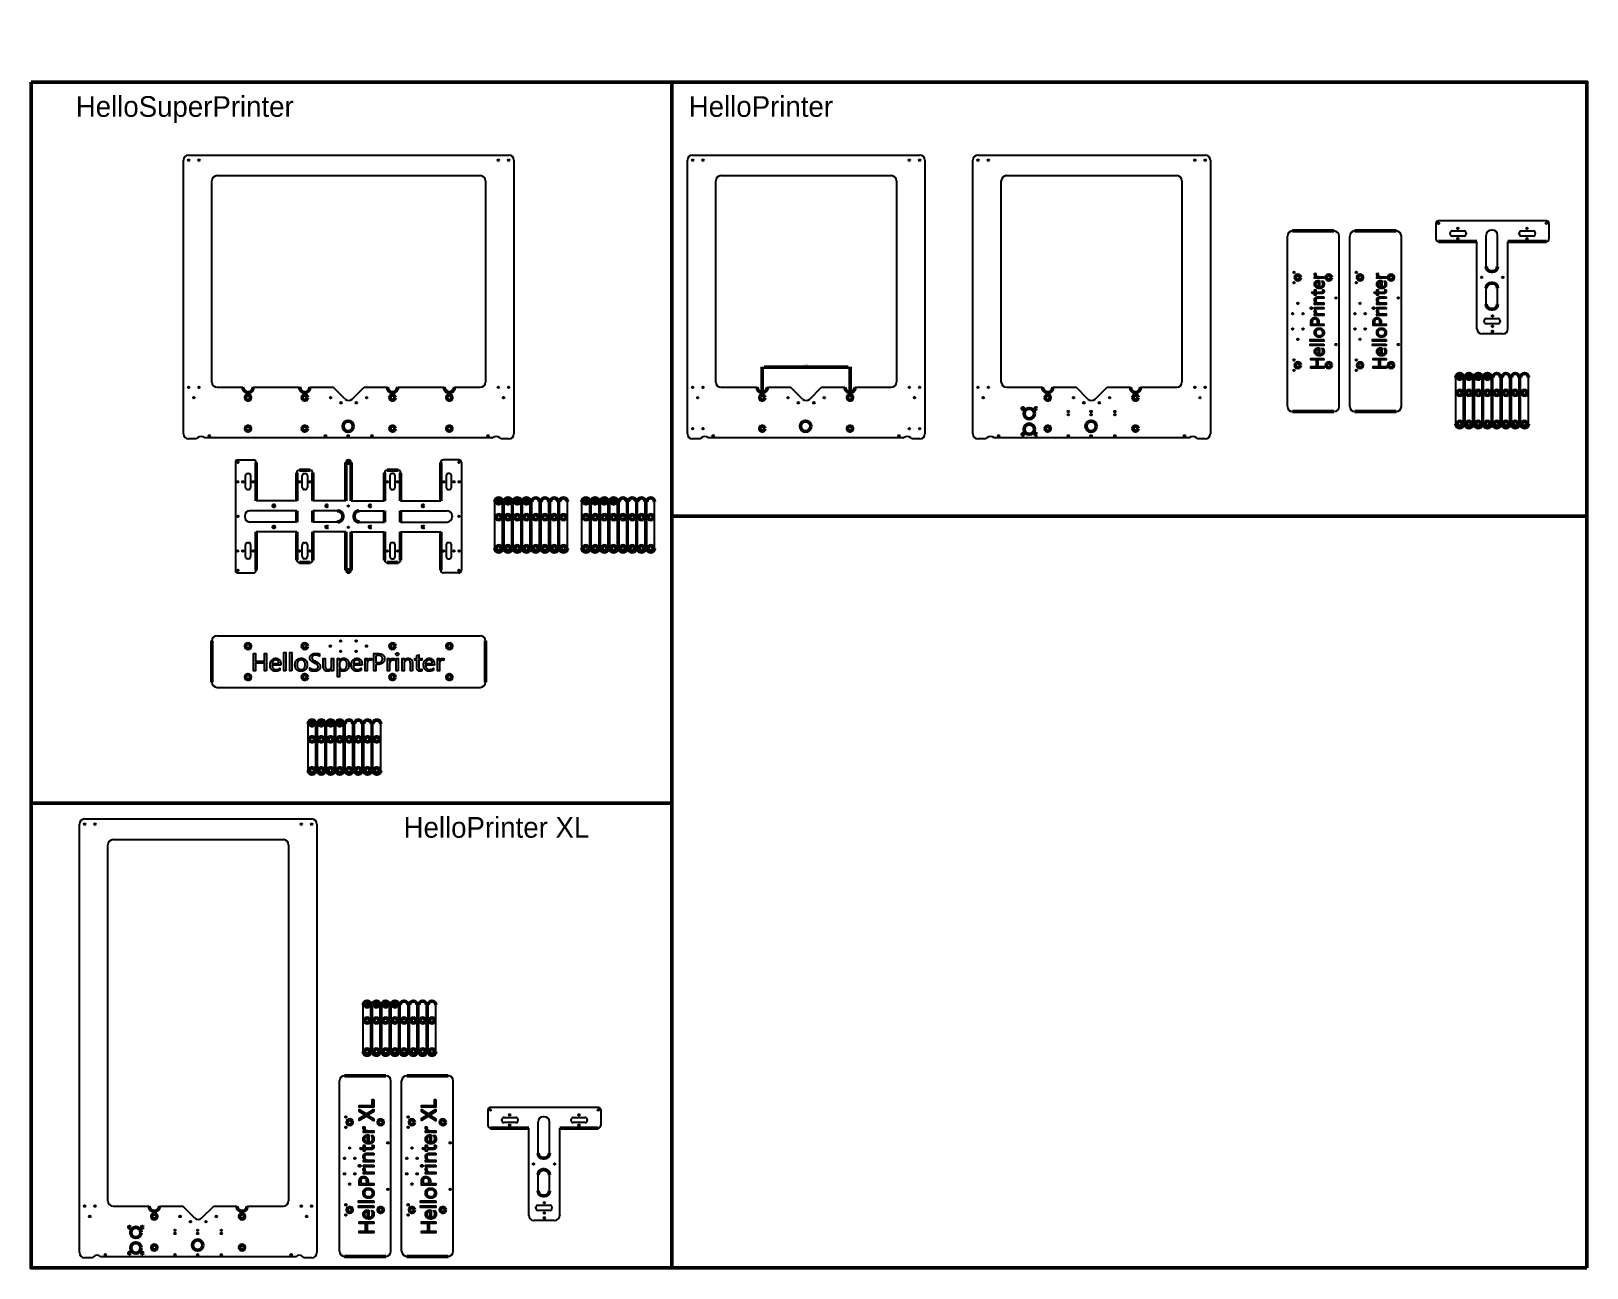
# Model space of a CAD drawing. Header units: millimetres. Extents: x -153 to 2861, y -1716 to 680.
import ezdxf

# ---------------------------------------------------------------- set-up
doc = ezdxf.new("R2010")
doc.units = ezdxf.units.MM
doc.layers.get('0').update_dxf_attribs({"color": 18, "lineweight": 25})
for name, color, linetype, lineweight in [('Inside', 18, 'Continuous', 25), ('Layer1', 7, 'Continuous', 50), ('M3 Hole Frame', 18, 'Continuous', 25), ('Outside', 18, 'Continuous', 25)]:
    doc.layers.add(name, color=color, linetype=linetype, lineweight=lineweight)
doc.layers.add('TEXT', color=7, linetype='Continuous')
doc.dimstyles.new('AM_ISO', dxfattribs={"dimtxt": 3.5, "dimasz": 3.5, "dimexe": 1, "dimexo": 1, "dimgap": 1.5, "dimtad": 1, "dimdsep": 46, "dimtxsty": 'Standard', "dimcen": 0, "dimclrd": 256, "dimclre": 256, "dimclrt": 140, "dimadec": 0, "dimazin": 2, "dimtp": 0.1, "dimtm": 0.1, "dimtfac": 0.71, "dimtdec": 3, "dimtmove": 0, "dimatfit": 3, "dimfxl": 1, "dimlwd": -1, "dimlwe": -1, "dimarcsym": 0})

msp = doc.modelspace()

# ---------------------------------------------------------------- texts
at = {"layer": 'Layer1', "char_height": 40, "width": 1045.29368, "attachment_point": 1}
for s, insert in [('{HelloSuperPrinter\\P\\P}', (-66.877, 553.96)), ('{HelloPrinter\\P\\P}', (1120.644, 553.96)), ('{HelloPrinter XL}', (568.204, -842.527))]:
    msp.add_mtext(s, dxfattribs=dict(at, insert=insert))

# ---------------------------------------------------------------- blocks, each defined once
blk = doc.blocks.new('Untitled 4')
at = {"layer": 'TEXT'}
for points in [[(1.2363, 0, 0), (1.0723, 0, 0), (1.0723, 0.6387, 0), (0.3477, 0.6387, 0), (0.3477, 0, 0), (0.1836, 0, 0), (0.1836, 1.4004, 0), (0.3477, 1.4004, 0), (0.3477, 0.7861, 0), (1.0723, 0.7861, 0), (1.0723, 1.4004, 0), (1.2363, 1.4004, 0)], [(2.7881, 0, 0), (2.6279, 0, 0), (2.6279, 1.4805, 0), (2.7881, 1.4805, 0)], [(3.2725, 0, 0), (3.1123, 0, 0), (3.1123, 1.4805, 0), (3.2725, 1.4805, 0)], [(4.7246, 0.0566, 0), (4.7246, 0.25, 0), (4.7472, 0.2319, 0), (4.7742, 0.2139, 0), (4.8042, 0.1973, 0), (4.8518, 0.1757, 0), (4.9019, 0.1577, 0), (4.9532, 0.1434, 0), (5.0049, 0.1328, 0), (5.0547, 0.1262, 0), (5.1006, 0.124, 0), (5.1635, 0.1267, 0), (5.2094, 0.133, 0), (5.2461, 0.1416, 0), (5.2749, 0.1515, 0), (5.2973, 0.1618, 0), (5.311, 0.1695, 0), (5.3267, 0.1802, 0), (5.3409, 0.1919, 0), (5.3536, 0.2046, 0), (5.3648, 0.2183, 0), (5.3745, 0.233, 0), (5.3827, 0.2487, 0), (5.3894, 0.2653, 0), (5.3946, 0.283, 0), (5.3984, 0.3016, 0), (5.4006, 0.3212, 0), (5.4014, 0.3418, 0), (5.4004, 0.3639, 0), (5.3978, 0.3827, 0), (5.3936, 0.4006, 0), (5.3885, 0.4158, 0), (5.3829, 0.4284, 0), (5.3765, 0.4404, 0), (5.3646, 0.4586, 0), (5.3495, 0.4775, 0), (5.3307, 0.4971, 0), (5.3076, 0.5171, 0), (5.2658, 0.547, 0), (5.236, 0.5655, 0), (5.2036, 0.5835, 0), (5.0742, 0.6504, 0), (4.9375, 0.7256, 0), (4.8871, 0.759, 0), (4.8568, 0.7827, 0), (4.8271, 0.8096, 0), (4.8041, 0.8343, 0), (4.7853, 0.8585, 0), (4.7687, 0.8842, 0), (4.7613, 0.8975, 0), (4.7534, 0.9136, 0), (4.7446, 0.9351, 0), (4.7369, 0.9606, 0), (4.7313, 0.9877, 0), (4.7279, 1.0164, 0), (4.7266, 1.0498, 0), (4.7282, 1.0871, 0), (4.7326, 1.1189, 0), (4.7397, 1.1492, 0), (4.7483, 1.1747, 0), (4.7576, 1.196, 0), (4.7686, 1.2163, 0), (4.7864, 1.2436, 0), (4.8064, 1.269, 0), (4.8284, 1.2923, 0), (4.8526, 1.3137, 0), (4.8789, 1.333, 0), (4.9157, 1.3553, 0), (4.9551, 1.3744, 0), (4.9938, 1.3892, 0), (5.0347, 1.4014, 0), (5.098, 1.4146, 0), (5.1551, 1.4215, 0), (5.2129, 1.4238, 0), (5.3339, 1.4187, 0), (5.4037, 1.4093, 0), (5.4528, 1.398, 0), (5.4859, 1.387, 0), (5.4988, 1.3817, 0), (5.5146, 1.374, 0), (5.5146, 1.1895, 0), (5.4785, 1.2118, 0), (5.4397, 1.2308, 0), (5.3981, 1.2465, 0), (5.3471, 1.2602, 0), (5.2926, 1.2696, 0), (5.2493, 1.2737, 0), (5.1963, 1.2754, 0), (5.1512, 1.2734, 0), (5.1211, 1.2699, 0), (5.0889, 1.2642, 0), (5.0577, 1.2561, 0), (5.0305, 1.2464, 0), (5.0122, 1.238, 0), (4.9932, 1.2275, 0), (4.9754, 1.2157, 0), (4.9606, 1.2036, 0), (4.9471, 1.1904, 0), (4.936, 1.1775, 0), (4.9248, 1.1621, 0), (4.9179, 1.1506, 0), (4.9121, 1.1383, 0), (4.9073, 1.1254, 0), (4.9031, 1.1098, 0), (4.9002, 1.0932, 0), (4.899, 1.0802, 0), (4.8984, 1.0645, 0), (4.8996, 1.0395, 0), (4.9023, 1.02, 0), (4.9066, 1.0017, 0), (4.9119, 0.9862, 0), (4.9147, 0.9796, 0), (4.9185, 0.9717, 0), (4.9272, 0.9563, 0), (4.9386, 0.9401, 0), (4.9519, 0.9245, 0), (4.9641, 0.9122, 0), (4.9775, 0.9004, 0), (5.0115, 0.8749, 0), (5.0406, 0.8562, 0), (5.0728, 0.8379, 0), (5.2021, 0.7715, 0), (5.3447, 0.6934, 0), (5.3984, 0.6574, 0), (5.4309, 0.6316, 0), (5.4629, 0.6025, 0), (5.4897, 0.5738, 0), (5.5116, 0.5456, 0), (5.528, 0.5206, 0), (5.5435, 0.4922, 0), (5.5532, 0.4698, 0), (5.561, 0.4463, 0), (5.5675, 0.4189, 0), (5.5715, 0.39, 0), (5.5728, 0.372, 0), (5.5732, 0.3535, 0), (5.5713, 0.3095, 0), (5.5661, 0.2722, 0), (5.5587, 0.2407, 0), (5.5498, 0.2145, 0), (5.5419, 0.1959, 0), (5.5327, 0.1782, 0), (5.5154, 0.1506, 0), (5.4958, 0.1251, 0), (5.4762, 0.104, 0), (5.4548, 0.0846, 0), (5.4395, 0.0727, 0), (5.4233, 0.0615, 0), (5.3891, 0.0414, 0), (5.3524, 0.0241, 0), (5.3099, 0.0087, 0), (5.2646, -0.0034, 0), (5.195, -0.0157, 0), (5.1379, -0.0214, 0), (5.0752, -0.0234, 0), (5.0381, -0.0221, 0), (4.9932, -0.0181, 0), (4.9438, -0.0115, 0), (4.8936, -0.0024, 0), (4.8441, 0.009, 0), (4.7974, 0.0229, 0), (4.7624, 0.0363, 0), (4.7426, 0.0458, 0)], [(10.0654, 0.5293, 0), (10.0654, 0, 0), (9.9014, 0, 0), (9.9014, 1.4004, 0), (10.2861, 1.4004, 0), (10.3637, 1.3968, 0), (10.4272, 1.3877, 0), (10.4785, 1.3752, 0), (10.5193, 1.361, 0), (10.5572, 1.3437, 0), (10.5922, 1.3232, 0), (10.6139, 1.3078, 0), (10.6343, 1.291, 0), (10.6577, 1.2682, 0), (10.6788, 1.2437, 0), (10.6973, 1.2173, 0), (10.7133, 1.1891, 0), (10.7269, 1.1592, 0), (10.74, 1.1209, 0), (10.7495, 1.0799, 0), (10.7554, 1.0364, 0), (10.7578, 0.9824, 0), (10.7551, 0.9281, 0), (10.7485, 0.8837, 0), (10.738, 0.8415, 0), (10.7235, 0.8013, 0), (10.7084, 0.7694, 0), (10.6906, 0.7389, 0), (10.6656, 0.7043, 0), (10.6467, 0.6824, 0), (10.6206, 0.6563, 0), (10.5863, 0.6276, 0), (10.5492, 0.6026, 0), (10.5094, 0.5813, 0), (10.4667, 0.5636, 0), (10.4213, 0.5496, 0), (10.3649, 0.5379, 0), (10.3135, 0.5318, 0), (10.25, 0.5293, 0)], [(11.7773, 1.2539, 0), (11.7656, 1.2545, 0), (11.7559, 1.2559, 0), (11.7465, 1.2581, 0), (11.7375, 1.2612, 0), (11.7289, 1.2652, 0), (11.7207, 1.2699, 0), (11.7128, 1.2756, 0), (11.709, 1.2787, 0), (11.7041, 1.2832, 0), (11.6973, 1.2905, 0), (11.6913, 1.2982, 0), (11.6862, 1.3063, 0), (11.682, 1.3149, 0), (11.6787, 1.324, 0), (11.6762, 1.3335, 0), (11.6746, 1.3434, 0), (11.674, 1.3503, 0), (11.6738, 1.3574, 0), (11.6744, 1.3697, 0), (11.6759, 1.3798, 0), (11.6782, 1.3894, 0), (11.6814, 1.3986, 0), (11.6855, 1.4073, 0), (11.6904, 1.4156, 0), (11.6962, 1.4235, 0), (11.6995, 1.4273, 0), (11.7041, 1.4321, 0), (11.7116, 1.4388, 0), (11.7194, 1.4447, 0), (11.7275, 1.4497, 0), (11.7361, 1.4539, 0), (11.745, 1.4571, 0), (11.7543, 1.4596, 0), (11.7639, 1.4612, 0), (11.7706, 1.4617, 0), (11.7773, 1.4619, 0), (11.7894, 1.4613, 0), (11.7993, 1.4599, 0), (11.8088, 1.4576, 0), (11.818, 1.4545, 0), (11.8268, 1.4505, 0), (11.8352, 1.4456, 0), (11.8432, 1.4399, 0), (11.847, 1.4367, 0), (11.8521, 1.4321, 0), (11.859, 1.4248, 0), (11.865, 1.417, 0), (11.8702, 1.4087, 0), (11.8745, 1.4, 0), (11.8779, 1.3909, 0), (11.8804, 1.3814, 0), (11.882, 1.3714, 0), (11.8826, 1.3645, 0), (11.8828, 1.3574, 0), (11.8824, 1.3473, 0), (11.881, 1.3375, 0), (11.8788, 1.3281, 0), (11.8757, 1.3191, 0), (11.8717, 1.3104, 0), (11.8669, 1.3021, 0), (11.8611, 1.2942, 0), (11.8568, 1.2891, 0), (11.8521, 1.2842, 0), (11.8445, 1.2774, 0), (11.8365, 1.2714, 0), (11.8282, 1.2663, 0), (11.8195, 1.2621, 0), (11.8104, 1.2588, 0), (11.8009, 1.2563, 0), (11.7911, 1.2547, 0), (11.7843, 1.2541, 0)], [(13.7754, 0.0098, 0), (13.7588, 0.0016, 0), (13.7382, -0.0062, 0), (13.7127, -0.013, 0), (13.6817, -0.0183, 0), (13.6547, -0.0207, 0), (13.626, -0.0215, 0), (13.5856, -0.0196, 0), (13.5486, -0.014, 0), (13.5231, -0.0073, 0), (13.4995, 0.0015, 0), (13.4777, 0.0124, 0), (13.4579, 0.0254, 0), (13.4399, 0.0405, 0), (13.4238, 0.0577, 0), (13.4096, 0.0771, 0), (13.3973, 0.0985, 0), (13.3869, 0.1221, 0), (13.3784, 0.1477, 0), (13.37, 0.1852, 0), (13.365, 0.2265, 0), (13.3633, 0.2715, 0), (13.3633, 0.8633, 0), (13.1914, 0.8633, 0), (13.1914, 1, 0), (13.3633, 1, 0), (13.3633, 1.2441, 0), (13.5234, 1.2959, 0), (13.5234, 1, 0), (13.7754, 1, 0), (13.7754, 0.8633, 0), (13.5234, 0.8633, 0), (13.5234, 0.2998, 0), (13.5254, 0.2548, 0), (13.5295, 0.2255, 0), (13.5342, 0.2052, 0), (13.5392, 0.1897, 0), (13.5453, 0.1757, 0), (13.5511, 0.1654, 0), (13.5576, 0.1563, 0), (13.5634, 0.1497, 0), (13.5697, 0.1436, 0), (13.5766, 0.1381, 0), (13.5861, 0.132, 0), (13.5964, 0.1268, 0), (13.6076, 0.1224, 0), (13.6223, 0.1182, 0), (13.6383, 0.1154, 0), (13.6526, 0.1139, 0), (13.6709, 0.1133, 0), (13.6898, 0.1141, 0), (13.7079, 0.1167, 0), (13.7231, 0.1203, 0), (13.7376, 0.1252, 0), (13.7514, 0.1315, 0), (13.7628, 0.1378, 0), (13.7754, 0.1465, 0)], [(2.3857, 0.46, 0), (1.6797, 0.46, 0), (1.6838, 0.4023, 0), (1.6918, 0.3552, 0), (1.7023, 0.3172, 0), (1.7139, 0.287, 0), (1.7278, 0.259, 0), (1.7441, 0.2332, 0), (1.7563, 0.2172, 0), (1.7695, 0.2021, 0), (1.7874, 0.1849, 0), (1.8065, 0.1695, 0), (1.8269, 0.1558, 0), (1.8486, 0.144, 0), (1.8763, 0.1323, 0), (1.9059, 0.1231, 0), (1.9374, 0.1166, 0), (1.9707, 0.1126, 0), (2.0059, 0.1113, 0), (2.0526, 0.1135, 0), (2.0983, 0.1201, 0), (2.1429, 0.131, 0), (2.1865, 0.1462, 0), (2.229, 0.1659, 0), (2.2704, 0.1899, 0), (2.3164, 0.2227, 0), (2.3164, 0.0723, 0), (2.2835, 0.0507, 0), (2.2482, 0.0318, 0), (2.2039, 0.0134, 0), (2.1563, -0.0014, 0), (2.0978, -0.0136, 0), (2.035, -0.021, 0), (1.9678, -0.0234, 0), (1.9102, -0.0208, 0), (1.8637, -0.0142, 0), (1.8198, -0.0038, 0), (1.7786, 0.0106, 0), (1.7462, 0.0256, 0), (1.7156, 0.0433, 0), (1.6868, 0.0638, 0), (1.6599, 0.0869, 0), (1.6348, 0.1128, 0), (1.6118, 0.1411, 0), (1.5912, 0.1717, 0), (1.5697, 0.2113, 0), (1.5516, 0.2541, 0), (1.5371, 0.3001, 0), (1.5246, 0.3578, 0), (1.5168, 0.4199, 0), (1.5137, 0.4961, 0), (1.5171, 0.5686, 0), (1.5256, 0.6284, 0), (1.5393, 0.6848, 0), (1.5552, 0.7304, 0), (1.5749, 0.7736, 0), (1.5984, 0.8142, 0), (1.6209, 0.8462, 0), (1.646, 0.8765, 0), (1.6787, 0.9096, 0), (1.7132, 0.9385, 0), (1.7496, 0.9632, 0), (1.7813, 0.9806, 0), (1.8143, 0.995, 0), (1.8485, 1.0064, 0), (1.8913, 1.0163, 0), (1.9284, 1.0213, 0), (1.9746, 1.0234, 0), (2.0278, 1.0209, 0), (2.0707, 1.0149, 0), (2.111, 1.0051, 0), (2.1426, 0.9942, 0), (2.1724, 0.9807, 0), (2.2005, 0.9647, 0), (2.2268, 0.9462, 0), (2.2513, 0.9251, 0), (2.2651, 0.9113, 0), (2.2783, 0.8965, 0), (2.3026, 0.8646, 0), (2.3237, 0.8299, 0), (2.3417, 0.7923, 0), (2.3567, 0.7519, 0), (2.3702, 0.7011, 0), (2.3805, 0.6384, 0), (2.3842, 0.5967, 0), (2.3857, 0.5439, 0)], [(2.2217, 0.5957, 0), (2.2192, 0.6436, 0), (2.2135, 0.6829, 0), (2.2058, 0.7147, 0), (2.1971, 0.74, 0), (2.1866, 0.7635, 0), (2.1742, 0.7853, 0), (2.1649, 0.7988, 0), (2.1548, 0.8115, 0), (2.1411, 0.8262, 0), (2.1264, 0.8393, 0), (2.1106, 0.8509, 0), (2.0938, 0.8609, 0), (2.076, 0.8694, 0), (2.0572, 0.8763, 0), (2.0333, 0.8826, 0), (2.0079, 0.8867, 0), (1.9901, 0.8882, 0), (1.9717, 0.8887, 0), (1.945, 0.8875, 0), (1.9193, 0.884, 0), (1.8945, 0.8782, 0), (1.8708, 0.87, 0), (1.848, 0.8595, 0), (1.8263, 0.8467, 0), (1.8055, 0.8315, 0), (1.7922, 0.8201, 0), (1.7793, 0.8076, 0), (1.7583, 0.7839, 0), (1.7397, 0.7583, 0), (1.7235, 0.7307, 0), (1.7097, 0.7012, 0), (1.6968, 0.6651, 0), (1.688, 0.6314, 0), (1.6816, 0.5957, 0)], [(4.0146, -0.0234, 0), (3.9543, -0.0207, 0), (3.9054, -0.014, 0), (3.8591, -0.0032, 0), (3.8153, 0.0116, 0), (3.7741, 0.0304, 0), (3.7418, 0.0492, 0), (3.7112, 0.0708, 0), (3.688, 0.0901, 0), (3.6606, 0.1167, 0), (3.6308, 0.1516, 0), (3.6048, 0.1892, 0), (3.5825, 0.2294, 0), (3.5641, 0.2723, 0), (3.5495, 0.3177, 0), (3.5373, 0.3741, 0), (3.5309, 0.4253, 0), (3.5283, 0.4883, 0), (3.5318, 0.5661, 0), (3.5407, 0.6295, 0), (3.5526, 0.6805, 0), (3.5685, 0.7282, 0), (3.5883, 0.7728, 0), (3.6079, 0.8075, 0), (3.6302, 0.84, 0), (3.6449, 0.8585, 0), (3.666, 0.8818, 0), (3.7005, 0.9138, 0), (3.7313, 0.9373, 0), (3.764, 0.958, 0), (3.8059, 0.979, 0), (3.8506, 0.996, 0), (3.898, 1.0089, 0), (3.9482, 1.0178, 0), (3.9922, 1.022, 0), (4.0381, 1.0234, 0), (4.0988, 1.0207, 0), (4.1556, 1.0126, 0), (4.2013, 1.0014, 0), (4.2441, 0.9862, 0), (4.2777, 0.9705, 0), (4.3092, 0.9521, 0), (4.3389, 0.9309, 0), (4.3611, 0.9119, 0), (4.3872, 0.8857, 0), (4.411, 0.8571, 0), (4.4324, 0.8264, 0), (4.4547, 0.7867, 0), (4.4733, 0.744, 0), (4.4884, 0.6981, 0), (4.5014, 0.6408, 0), (4.5095, 0.5793, 0), (4.5127, 0.5039, 0), (4.5092, 0.4298, 0), (4.5005, 0.3689, 0), (4.4888, 0.3197, 0), (4.4733, 0.2733, 0), (4.4538, 0.2296, 0), (4.4304, 0.1886, 0), (4.408, 0.1565, 0), (4.3774, 0.1206, 0), (4.3437, 0.0881, 0), (4.3135, 0.0642, 0), (4.2814, 0.0432, 0), (4.2475, 0.025, 0), (4.2045, 0.007, 0), (4.1587, -0.0068, 0), (4.1103, -0.0165, 0), (4.0679, -0.0214, 0)], [(4.0264, 0.8887, 0), (3.9844, 0.8866, 0), (3.9505, 0.8816, 0), (3.9184, 0.8735, 0), (3.8931, 0.8645, 0), (3.8691, 0.8534, 0), (3.8463, 0.8401, 0), (3.8249, 0.8248, 0), (3.8047, 0.8074, 0), (3.7932, 0.7959, 0), (3.7822, 0.7837, 0), (3.762, 0.7573, 0), (3.7443, 0.7287, 0), (3.7292, 0.6978, 0), (3.7167, 0.6646, 0), (3.7054, 0.6229, 0), (3.6976, 0.5781, 0), (3.6937, 0.5373, 0), (3.6924, 0.4941, 0), (3.6947, 0.4392, 0), (3.7017, 0.3881, 0), (3.7116, 0.3465, 0), (3.7229, 0.3133, 0), (3.7369, 0.2822, 0), (3.7535, 0.2532, 0), (3.7659, 0.2351, 0), (3.7832, 0.2139, 0), (3.8059, 0.1907, 0), (3.8261, 0.1737, 0), (3.8476, 0.1587, 0), (3.8703, 0.1458, 0), (3.8943, 0.135, 0), (3.9195, 0.1261, 0), (3.9513, 0.1183, 0), (3.9849, 0.1133, 0), (4.0264, 0.1113, 0), (4.0684, 0.1133, 0), (4.1023, 0.1181, 0), (4.134, 0.1259, 0), (4.1589, 0.1345, 0), (4.1823, 0.1452, 0), (4.2043, 0.1578, 0), (4.2249, 0.1725, 0), (4.2441, 0.1892, 0), (4.2549, 0.2002, 0), (4.2651, 0.2119, 0), (4.281, 0.2329, 0), (4.2978, 0.2603, 0), (4.3123, 0.2901, 0), (4.3243, 0.3224, 0), (4.3353, 0.3632, 0), (4.3438, 0.4139, 0), (4.3474, 0.4547, 0), (4.3486, 0.498, 0), (4.3453, 0.5696, 0), (4.3378, 0.6219, 0), (4.3278, 0.6641, 0), (4.3144, 0.7028, 0), (4.3004, 0.7334, 0), (4.284, 0.7615, 0), (4.2749, 0.7746, 0), (4.2651, 0.7871, 0), (4.2477, 0.8064, 0), (4.2289, 0.8237, 0), (4.2086, 0.8389, 0), (4.1869, 0.8521, 0), (4.1637, 0.8633, 0), (4.1391, 0.8724, 0), (4.1077, 0.8807, 0), (4.0742, 0.8861, 0), (4.0508, 0.888, 0)], [(6.6396, 0, 0), (6.4795, 0, 0), (6.4795, 0.1582, 0), (6.4756, 0.1582, 0), (6.4546, 0.1237, 0), (6.4314, 0.0928, 0), (6.406, 0.0656, 0), (6.3841, 0.0464, 0), (6.3608, 0.0295, 0), (6.3361, 0.015, 0), (6.31, 0.0028, 0), (6.2825, -0.0071, 0), (6.2462, -0.0162, 0), (6.2077, -0.0216, 0), (6.167, -0.0234, 0), (6.1121, -0.0207, 0), (6.0739, -0.0151, 0), (6.0383, -0.0064, 0), (6.0053, 0.0053, 0), (5.9748, 0.0202, 0), (5.947, 0.038, 0), (5.9217, 0.059, 0), (5.8989, 0.083, 0), (5.8788, 0.1101, 0), (5.8612, 0.1402, 0), (5.8462, 0.1734, 0), (5.8337, 0.2097, 0), (5.8212, 0.2629, 0), (5.8131, 0.3214, 0), (5.8096, 0.4023, 0), (5.8096, 1, 0), (5.9688, 1, 0), (5.9688, 0.4277, 0), (5.9722, 0.3564, 0), (5.9805, 0.3038, 0), (5.9905, 0.2664, 0), (6.0001, 0.2409, 0), (6.0115, 0.2178, 0), (6.0246, 0.1969, 0), (6.0394, 0.1783, 0), (6.0559, 0.162, 0), (6.0742, 0.1479, 0), (6.0943, 0.1361, 0), (6.1161, 0.1266, 0), (6.1396, 0.1194, 0), (6.1649, 0.1145, 0), (6.1827, 0.1125, 0), (6.2109, 0.1113, 0), (6.2385, 0.1126, 0), (6.2648, 0.1163, 0), (6.2899, 0.1225, 0), (6.31, 0.1296, 0), (6.3292, 0.1384, 0), (6.3475, 0.149, 0), (6.3651, 0.1612, 0), (6.385, 0.1783, 0), (6.4038, 0.1978, 0), (6.4209, 0.2193, 0), (6.4358, 0.2423, 0), (6.4485, 0.2669, 0), (6.459, 0.293, 0), (6.4674, 0.3206, 0), (6.4744, 0.3548, 0), (6.478, 0.3858, 0), (6.4795, 0.4238, 0), (6.4795, 1, 0), (6.6396, 1, 0)], [(7.127, 0.1445, 0), (7.123, 0.1445, 0), (7.123, -0.46, 0), (6.9629, -0.46, 0), (6.9629, 1, 0), (7.123, 1, 0), (7.123, 0.8242, 0), (7.127, 0.8242, 0), (7.1517, 0.8621, 0), (7.1786, 0.8959, 0), (7.2077, 0.9258, 0), (7.2326, 0.9469, 0), (7.2588, 0.9653, 0), (7.2865, 0.9813, 0), (7.3155, 0.9947, 0), (7.346, 1.0055, 0), (7.386, 1.0155, 0), (7.4282, 1.0214, 0), (7.4727, 1.0234, 0), (7.5178, 1.0215, 0), (7.5606, 1.0157, 0), (7.6009, 1.006, 0), (7.6326, 0.995, 0), (7.6626, 0.9813, 0), (7.6909, 0.9649, 0), (7.7175, 0.9459, 0), (7.7424, 0.9241, 0), (7.7565, 0.9098, 0), (7.7744, 0.8892, 0), (7.7989, 0.8556, 0), (7.8202, 0.8194, 0), (7.8384, 0.7806, 0), (7.8557, 0.7321, 0), (7.8688, 0.6799, 0), (7.8785, 0.6159, 0), (7.8817, 0.5735, 0), (7.8828, 0.5293, 0), (7.8789, 0.4422, 0), (7.8687, 0.3702, 0), (7.8547, 0.3114, 0), (7.8359, 0.2566, 0), (7.816, 0.2127, 0), (7.7925, 0.1716, 0), (7.7795, 0.1522, 0), (7.7607, 0.1274, 0), (7.7354, 0.0988, 0), (7.7083, 0.0731, 0), (7.6794, 0.0505, 0), (7.6487, 0.0309, 0), (7.6162, 0.0143, 0), (7.5819, 0.0007, 0), (7.5458, -0.0099, 0), (7.5001, -0.0185, 0), (7.4682, -0.0219, 0), (7.4268, -0.0234, 0), (7.3888, -0.0218, 0), (7.3526, -0.0167, 0), (7.3182, -0.0083, 0), (7.2855, 0.0034, 0), (7.2607, 0.0153, 0), (7.237, 0.0292, 0), (7.2089, 0.0497, 0), (7.1827, 0.0736, 0), (7.1582, 0.1008, 0), (7.1444, 0.1187, 0)], [(7.123, 0.5479, 0), (7.123, 0.4082, 0), (7.1246, 0.3742, 0), (7.1294, 0.3417, 0), (7.1359, 0.315, 0), (7.1448, 0.2894, 0), (7.156, 0.2649, 0), (7.1696, 0.2414, 0), (7.1854, 0.219, 0), (7.2036, 0.1978, 0), (7.2236, 0.1783, 0), (7.2448, 0.1612, 0), (7.2673, 0.1467, 0), (7.291, 0.1347, 0), (7.3159, 0.1252, 0), (7.3422, 0.1181, 0), (7.3696, 0.1135, 0), (7.3886, 0.1119, 0), (7.4082, 0.1113, 0), (7.4422, 0.1129, 0), (7.4692, 0.1167, 0), (7.4949, 0.1227, 0), (7.5193, 0.131, 0), (7.5425, 0.1414, 0), (7.5644, 0.1541, 0), (7.5851, 0.169, 0), (7.6045, 0.1862, 0), (7.6191, 0.2015, 0), (7.6362, 0.2227, 0), (7.6548, 0.2506, 0), (7.6711, 0.2811, 0), (7.685, 0.3141, 0), (7.6981, 0.3557, 0), (7.7092, 0.4075, 0), (7.7161, 0.4637, 0), (7.7188, 0.5322, 0), (7.7163, 0.59, 0), (7.7098, 0.6374, 0), (7.701, 0.6759, 0), (7.6891, 0.7115, 0), (7.6765, 0.7398, 0), (7.6617, 0.766, 0), (7.6535, 0.7783, 0), (7.6416, 0.7939, 0), (7.6223, 0.8153, 0), (7.605, 0.831, 0), (7.5866, 0.8449, 0), (7.5672, 0.8568, 0), (7.5466, 0.8668, 0), (7.5249, 0.875, 0), (7.5022, 0.8812, 0), (7.4734, 0.8862, 0), (7.4534, 0.8881, 0), (7.4326, 0.8887, 0), (7.3999, 0.8873, 0), (7.3687, 0.8831, 0), (7.3392, 0.8761, 0), (7.3157, 0.8681, 0), (7.2934, 0.8582, 0), (7.2721, 0.8463, 0), (7.2519, 0.8325, 0), (7.2329, 0.8168, 0), (7.222, 0.8064, 0), (7.208, 0.7915, 0), (7.1888, 0.7675, 0), (7.1721, 0.742, 0), (7.1578, 0.7152, 0), (7.146, 0.6869, 0), (7.1366, 0.6571, 0), (7.1288, 0.6207, 0), (7.1247, 0.5879, 0)], [(8.9424, 0.46, 0), (8.2363, 0.46, 0), (8.2404, 0.4023, 0), (8.2485, 0.3552, 0), (8.259, 0.3172, 0), (8.2705, 0.287, 0), (8.2845, 0.259, 0), (8.3008, 0.2332, 0), (8.3129, 0.2172, 0), (8.3262, 0.2021, 0), (8.344, 0.1849, 0), (8.3631, 0.1695, 0), (8.3835, 0.1558, 0), (8.4052, 0.144, 0), (8.433, 0.1323, 0), (8.4626, 0.1231, 0), (8.494, 0.1166, 0), (8.5273, 0.1126, 0), (8.5625, 0.1113, 0), (8.6093, 0.1135, 0), (8.655, 0.1201, 0), (8.6996, 0.131, 0), (8.7431, 0.1462, 0), (8.7856, 0.1659, 0), (8.827, 0.1899, 0), (8.873, 0.2227, 0), (8.873, 0.0723, 0), (8.8402, 0.0507, 0), (8.8049, 0.0318, 0), (8.7606, 0.0134, 0), (8.713, -0.0014, 0), (8.6545, -0.0136, 0), (8.5916, -0.021, 0), (8.5244, -0.0234, 0), (8.4669, -0.0208, 0), (8.4204, -0.0142, 0), (8.3765, -0.0038, 0), (8.3352, 0.0106, 0), (8.3028, 0.0256, 0), (8.2722, 0.0433, 0), (8.2435, 0.0638, 0), (8.2165, 0.0869, 0), (8.1914, 0.1128, 0), (8.1684, 0.1411, 0), (8.1478, 0.1717, 0), (8.1263, 0.2113, 0), (8.1083, 0.2541, 0), (8.0938, 0.3001, 0), (8.0812, 0.3578, 0), (8.0734, 0.4199, 0), (8.0703, 0.4961, 0), (8.0737, 0.5686, 0), (8.0822, 0.6284, 0), (8.0959, 0.6848, 0), (8.1118, 0.7304, 0), (8.1315, 0.7736, 0), (8.155, 0.8142, 0), (8.1775, 0.8462, 0), (8.2026, 0.8765, 0), (8.2353, 0.9096, 0), (8.2698, 0.9385, 0), (8.3062, 0.9632, 0), (8.3379, 0.9806, 0), (8.3709, 0.995, 0), (8.4052, 1.0064, 0), (8.448, 1.0163, 0), (8.4851, 1.0213, 0), (8.5313, 1.0234, 0), (8.5845, 1.0209, 0), (8.6273, 1.0149, 0), (8.6676, 1.0051, 0), (8.6992, 0.9942, 0), (8.7291, 0.9807, 0), (8.7571, 0.9647, 0), (8.7834, 0.9462, 0), (8.8079, 0.9251, 0), (8.8218, 0.9113, 0), (8.835, 0.8965, 0), (8.8592, 0.8646, 0), (8.8803, 0.8299, 0), (8.8984, 0.7923, 0), (8.9133, 0.7519, 0), (8.9269, 0.7011, 0), (8.9372, 0.6384, 0), (8.9408, 0.5967, 0), (8.9424, 0.5439, 0)], [(8.7783, 0.5957, 0), (8.7759, 0.6436, 0), (8.7701, 0.6829, 0), (8.7624, 0.7147, 0), (8.7538, 0.74, 0), (8.7432, 0.7635, 0), (8.7309, 0.7853, 0), (8.7216, 0.7988, 0), (8.7114, 0.8115, 0), (8.6977, 0.8262, 0), (8.683, 0.8393, 0), (8.6673, 0.8509, 0), (8.6505, 0.8609, 0), (8.6327, 0.8694, 0), (8.6139, 0.8763, 0), (8.5899, 0.8826, 0), (8.5645, 0.8867, 0), (8.5467, 0.8882, 0), (8.5283, 0.8887, 0), (8.5016, 0.8875, 0), (8.4759, 0.884, 0), (8.4512, 0.8782, 0), (8.4274, 0.87, 0), (8.4047, 0.8595, 0), (8.3829, 0.8467, 0), (8.3621, 0.8315, 0), (8.3488, 0.8201, 0), (8.3359, 0.8076, 0), (8.315, 0.7839, 0), (8.2964, 0.7583, 0), (8.2802, 0.7307, 0), (8.2663, 0.7012, 0), (8.2534, 0.6651, 0), (8.2447, 0.6314, 0), (8.2383, 0.5957, 0)], [(9.7061, 0.8379, 0), (9.6973, 0.844, 0), (9.6858, 0.8505, 0), (9.6732, 0.8561, 0), (9.6572, 0.8614, 0), (9.6371, 0.8659, 0), (9.6122, 0.8691, 0), (9.585, 0.8701, 0), (9.5648, 0.8692, 0), (9.5453, 0.8663, 0), (9.5265, 0.8614, 0), (9.5083, 0.8546, 0), (9.4908, 0.8459, 0), (9.474, 0.8353, 0), (9.4579, 0.8227, 0), (9.4425, 0.8082, 0), (9.4277, 0.7918, 0), (9.4136, 0.7734, 0), (9.398, 0.7492, 0), (9.3845, 0.723, 0), (9.3712, 0.6898, 0), (9.3606, 0.6539, 0), (9.3518, 0.6094, 0), (9.3465, 0.5614, 0), (9.3447, 0.5098, 0), (9.3447, 0, 0), (9.1846, 0, 0), (9.1846, 1, 0), (9.3447, 1, 0), (9.3447, 0.7939, 0), (9.3486, 0.7939, 0), (9.3637, 0.8343, 0), (9.3798, 0.8674, 0), (9.3961, 0.8943, 0), (9.4142, 0.9189, 0), (9.4316, 0.9384, 0), (9.4531, 0.9585, 0), (9.4731, 0.9739, 0), (9.4938, 0.9869, 0), (9.5151, 0.9977, 0), (9.5371, 1.0061, 0), (9.5564, 1.0115, 0), (9.5796, 1.0157, 0), (9.5931, 1.017, 0), (9.6104, 1.0176, 0), (9.6495, 1.016, 0), (9.6748, 1.0127, 0), (9.6916, 1.0088, 0), (9.6991, 1.0065, 0), (9.7061, 1.0039, 0)], [(10.0654, 1.252, 0), (10.0654, 0.6777, 0), (10.2373, 0.6777, 0), (10.2959, 0.6802, 0), (10.3435, 0.6867, 0), (10.3819, 0.6956, 0), (10.4122, 0.7057, 0), (10.4402, 0.718, 0), (10.4659, 0.7325, 0), (10.4818, 0.7434, 0), (10.4966, 0.7554, 0), (10.5136, 0.7715, 0), (10.5288, 0.789, 0), (10.5422, 0.8077, 0), (10.5538, 0.8277, 0), (10.5636, 0.849, 0), (10.5716, 0.8716, 0), (10.5789, 0.9003, 0), (10.5837, 0.9309, 0), (10.5854, 0.9524, 0), (10.5859, 0.9746, 0), (10.5838, 1.0172, 0), (10.5795, 1.0468, 0), (10.5728, 1.0745, 0), (10.5638, 1.1001, 0), (10.5523, 1.1237, 0), (10.5386, 1.1453, 0), (10.5224, 1.165, 0), (10.5039, 1.1826, 0), (10.483, 1.1983, 0), (10.4598, 1.2119, 0), (10.4342, 1.2236, 0), (10.4063, 1.2332, 0), (10.3653, 1.243, 0), (10.3202, 1.2492, 0), (10.2578, 1.252, 0)], [(11.5215, 0.8379, 0), (11.5127, 0.844, 0), (11.5012, 0.8505, 0), (11.4886, 0.8561, 0), (11.4726, 0.8614, 0), (11.4525, 0.8659, 0), (11.4277, 0.8691, 0), (11.4004, 0.8701, 0), (11.3802, 0.8692, 0), (11.3607, 0.8663, 0), (11.3419, 0.8614, 0), (11.3238, 0.8546, 0), (11.3063, 0.8459, 0), (11.2895, 0.8353, 0), (11.2733, 0.8227, 0), (11.2579, 0.8082, 0), (11.2431, 0.7918, 0), (11.229, 0.7734, 0), (11.2135, 0.7492, 0), (11.1999, 0.723, 0), (11.1866, 0.6898, 0), (11.176, 0.6539, 0), (11.1672, 0.6094, 0), (11.1619, 0.5614, 0), (11.1602, 0.5098, 0), (11.1602, 0, 0), (11, 0, 0), (11, 1, 0), (11.1602, 1, 0), (11.1602, 0.7939, 0), (11.1641, 0.7939, 0), (11.1792, 0.8343, 0), (11.1953, 0.8674, 0), (11.2115, 0.8943, 0), (11.2296, 0.9189, 0), (11.247, 0.9384, 0), (11.2686, 0.9585, 0), (11.2886, 0.9739, 0), (11.3092, 0.9869, 0), (11.3305, 0.9977, 0), (11.3525, 1.0061, 0), (11.3719, 1.0115, 0), (11.395, 1.0157, 0), (11.4086, 1.017, 0), (11.4258, 1.0176, 0), (11.4649, 1.016, 0), (11.4902, 1.0127, 0), (11.507, 1.0088, 0), (11.5146, 1.0065, 0), (11.5215, 1.0039, 0)], [(11.8555, 0, 0), (11.6953, 0, 0), (11.6953, 1, 0), (11.8555, 1, 0)], [(13.0098, 0, 0), (12.8496, 0, 0), (12.8496, 0.5703, 0), (12.8463, 0.6421, 0), (12.8384, 0.695, 0), (12.8287, 0.7327, 0), (12.816, 0.7663, 0), (12.8046, 0.7888, 0), (12.7915, 0.8091, 0), (12.7767, 0.827, 0), (12.7603, 0.8427, 0), (12.7421, 0.8561, 0), (12.7223, 0.8672, 0), (12.7009, 0.8759, 0), (12.6777, 0.8824, 0), (12.6529, 0.8866, 0), (12.6354, 0.8882, 0), (12.6172, 0.8887, 0), (12.589, 0.8874, 0), (12.5619, 0.8835, 0), (12.5403, 0.8782, 0), (12.5195, 0.8712, 0), (12.4996, 0.8623, 0), (12.4804, 0.8517, 0), (12.4621, 0.8392, 0), (12.4413, 0.8219, 0), (12.4313, 0.8122, 0), (12.4185, 0.7983, 0), (12.4007, 0.776, 0), (12.3853, 0.7523, 0), (12.372, 0.7272, 0), (12.3611, 0.7007, 0), (12.3524, 0.6729, 0), (12.3452, 0.6387, 0), (12.3414, 0.6079, 0), (12.3398, 0.5703, 0), (12.3398, 0, 0), (12.1797, 0, 0), (12.1797, 1, 0), (12.3398, 1, 0), (12.3398, 0.834, 0), (12.3438, 0.834, 0), (12.3674, 0.87, 0), (12.3931, 0.9022, 0), (12.4209, 0.9306, 0), (12.4506, 0.9552, 0), (12.4759, 0.9722, 0), (12.5025, 0.9868, 0), (12.5304, 0.9989, 0), (12.5595, 1.0086, 0), (12.5978, 1.0173, 0), (12.6299, 1.0215, 0), (12.6719, 1.0234, 0), (12.7163, 1.0214, 0), (12.752, 1.0163, 0), (12.7854, 1.0081, 0), (12.8116, 0.999, 0), (12.8362, 0.9878, 0), (12.8593, 0.9744, 0), (12.8809, 0.959, 0), (12.9009, 0.9414, 0), (12.9121, 0.9298, 0), (12.9229, 0.9175, 0), (12.9394, 0.8953, 0), (12.9541, 0.8713, 0), (12.9696, 0.84, 0), (12.9825, 0.806, 0), (12.9944, 0.7629, 0), (13.0039, 0.7091, 0), (13.0081, 0.6655, 0), (13.0098, 0.6113, 0)], [(14.7773, 0.46, 0), (14.0713, 0.46, 0), (14.0754, 0.4023, 0), (14.0834, 0.3552, 0), (14.0939, 0.3172, 0), (14.1055, 0.287, 0), (14.1194, 0.259, 0), (14.1357, 0.2332, 0), (14.1479, 0.2172, 0), (14.1611, 0.2021, 0), (14.179, 0.1849, 0), (14.1981, 0.1695, 0), (14.2185, 0.1558, 0), (14.2402, 0.144, 0), (14.2679, 0.1323, 0), (14.2975, 0.1231, 0), (14.329, 0.1166, 0), (14.3623, 0.1126, 0), (14.3975, 0.1113, 0), (14.4442, 0.1135, 0), (14.4899, 0.1201, 0), (14.5346, 0.131, 0), (14.5781, 0.1462, 0), (14.6206, 0.1659, 0), (14.662, 0.1899, 0), (14.708, 0.2227, 0), (14.708, 0.0723, 0), (14.6751, 0.0507, 0), (14.6398, 0.0318, 0), (14.5955, 0.0134, 0), (14.5479, -0.0014, 0), (14.4894, -0.0136, 0), (14.4266, -0.021, 0), (14.3594, -0.0234, 0), (14.3018, -0.0208, 0), (14.2553, -0.0142, 0), (14.2114, -0.0038, 0), (14.1702, 0.0106, 0), (14.1378, 0.0256, 0), (14.1072, 0.0433, 0), (14.0784, 0.0638, 0), (14.0515, 0.0869, 0), (14.0264, 0.1128, 0), (14.0034, 0.1411, 0), (13.9828, 0.1717, 0), (13.9613, 0.2113, 0), (13.9432, 0.2541, 0), (13.9287, 0.3001, 0), (13.9162, 0.3578, 0), (13.9084, 0.4199, 0), (13.9053, 0.4961, 0), (13.9087, 0.5686, 0), (13.9172, 0.6284, 0), (13.9309, 0.6848, 0), (13.9468, 0.7304, 0), (13.9665, 0.7736, 0), (13.99, 0.8142, 0), (14.0125, 0.8462, 0), (14.0376, 0.8765, 0), (14.0703, 0.9096, 0), (14.1048, 0.9385, 0), (14.1412, 0.9632, 0), (14.1729, 0.9806, 0), (14.2059, 0.995, 0), (14.2401, 1.0064, 0), (14.2829, 1.0163, 0), (14.32, 1.0213, 0), (14.3662, 1.0234, 0), (14.4194, 1.0209, 0), (14.4623, 1.0149, 0), (14.5026, 1.0051, 0), (14.5342, 0.9942, 0), (14.564, 0.9807, 0), (14.5921, 0.9647, 0), (14.6184, 0.9462, 0), (14.6429, 0.9251, 0), (14.6567, 0.9113, 0), (14.6699, 0.8965, 0), (14.6942, 0.8646, 0), (14.7153, 0.8299, 0), (14.7333, 0.7923, 0), (14.7483, 0.7519, 0), (14.7618, 0.7011, 0), (14.7721, 0.6384, 0), (14.7758, 0.5967, 0), (14.7773, 0.5439, 0)], [(14.6133, 0.5957, 0), (14.6108, 0.6436, 0), (14.6051, 0.6829, 0), (14.5974, 0.7147, 0), (14.5887, 0.74, 0), (14.5782, 0.7635, 0), (14.5658, 0.7853, 0), (14.5565, 0.7988, 0), (14.5464, 0.8115, 0), (14.5327, 0.8262, 0), (14.518, 0.8393, 0), (14.5022, 0.8509, 0), (14.4854, 0.8609, 0), (14.4677, 0.8694, 0), (14.4488, 0.8763, 0), (14.4249, 0.8826, 0), (14.3995, 0.8867, 0), (14.3817, 0.8882, 0), (14.3633, 0.8887, 0), (14.3366, 0.8875, 0), (14.3109, 0.884, 0), (14.2861, 0.8782, 0), (14.2624, 0.87, 0), (14.2396, 0.8595, 0), (14.2179, 0.8467, 0), (14.1971, 0.8315, 0), (14.1838, 0.8201, 0), (14.1709, 0.8076, 0), (14.1499, 0.7839, 0), (14.1313, 0.7583, 0), (14.1151, 0.7307, 0), (14.1013, 0.7012, 0), (14.0884, 0.6651, 0), (14.0796, 0.6314, 0), (14.0732, 0.5957, 0)], [(15.541, 0.8379, 0), (15.5322, 0.844, 0), (15.5207, 0.8505, 0), (15.5082, 0.8561, 0), (15.4922, 0.8614, 0), (15.4721, 0.8659, 0), (15.4472, 0.8691, 0), (15.4199, 0.8701, 0), (15.3998, 0.8692, 0), (15.3803, 0.8663, 0), (15.3614, 0.8614, 0), (15.3433, 0.8546, 0), (15.3258, 0.8459, 0), (15.309, 0.8353, 0), (15.2929, 0.8227, 0), (15.2774, 0.8082, 0), (15.2626, 0.7918, 0), (15.2485, 0.7734, 0), (15.233, 0.7492, 0), (15.2195, 0.723, 0), (15.2062, 0.6898, 0), (15.1956, 0.6539, 0), (15.1867, 0.6094, 0), (15.1815, 0.5614, 0), (15.1797, 0.5098, 0), (15.1797, 0, 0), (15.0195, 0, 0), (15.0195, 1, 0), (15.1797, 1, 0), (15.1797, 0.7939, 0), (15.1836, 0.7939, 0), (15.1987, 0.8343, 0), (15.2148, 0.8674, 0), (15.231, 0.8943, 0), (15.2492, 0.9189, 0), (15.2665, 0.9384, 0), (15.2881, 0.9585, 0), (15.3081, 0.9739, 0), (15.3288, 0.9869, 0), (15.3501, 0.9977, 0), (15.372, 1.0061, 0), (15.3914, 1.0115, 0), (15.4146, 1.0157, 0), (15.4281, 1.017, 0), (15.4453, 1.0176, 0), (15.4844, 1.016, 0), (15.5098, 1.0127, 0), (15.5266, 1.0088, 0), (15.5341, 1.0065, 0), (15.541, 1.0039, 0)]]:
    blk.add_polyline3d(points, close=True, dxfattribs=at)
blk = doc.blocks.new('Untitled 5')
at = {"layer": 'TEXT'}
for points in [[(1.2363, 0, 0), (1.0723, 0, 0), (1.0723, 0.6387, 0), (0.3477, 0.6387, 0), (0.3477, 0, 0), (0.1836, 0, 0), (0.1836, 1.4004, 0), (0.3477, 1.4004, 0), (0.3477, 0.7861, 0), (1.0723, 0.7861, 0), (1.0723, 1.4004, 0), (1.2363, 1.4004, 0)], [(2.3857, 0.46, 0), (1.6797, 0.46, 0), (1.6838, 0.4023, 0), (1.6918, 0.3552, 0), (1.7023, 0.3172, 0), (1.7139, 0.287, 0), (1.7278, 0.259, 0), (1.7441, 0.2332, 0), (1.7563, 0.2172, 0), (1.7695, 0.2021, 0), (1.7874, 0.1849, 0), (1.8065, 0.1695, 0), (1.8269, 0.1558, 0), (1.8486, 0.144, 0), (1.8763, 0.1323, 0), (1.9059, 0.1231, 0), (1.9374, 0.1166, 0), (1.9707, 0.1126, 0), (2.0059, 0.1113, 0), (2.0526, 0.1135, 0), (2.0983, 0.1201, 0), (2.1429, 0.131, 0), (2.1865, 0.1462, 0), (2.229, 0.1659, 0), (2.2704, 0.1899, 0), (2.3164, 0.2227, 0), (2.3164, 0.0723, 0), (2.2835, 0.0507, 0), (2.2482, 0.0318, 0), (2.2039, 0.0134, 0), (2.1563, -0.0014, 0), (2.0978, -0.0136, 0), (2.035, -0.021, 0), (1.9678, -0.0234, 0), (1.9102, -0.0208, 0), (1.8637, -0.0142, 0), (1.8198, -0.0038, 0), (1.7786, 0.0106, 0), (1.7462, 0.0256, 0), (1.7156, 0.0433, 0), (1.6868, 0.0638, 0), (1.6599, 0.0869, 0), (1.6348, 0.1128, 0), (1.6118, 0.1411, 0), (1.5912, 0.1717, 0), (1.5697, 0.2113, 0), (1.5516, 0.2541, 0), (1.5371, 0.3001, 0), (1.5246, 0.3578, 0), (1.5168, 0.4199, 0), (1.5137, 0.4961, 0), (1.5171, 0.5686, 0), (1.5256, 0.6284, 0), (1.5393, 0.6848, 0), (1.5552, 0.7304, 0), (1.5749, 0.7736, 0), (1.5984, 0.8142, 0), (1.6209, 0.8462, 0), (1.646, 0.8765, 0), (1.6787, 0.9096, 0), (1.7132, 0.9385, 0), (1.7496, 0.9632, 0), (1.7813, 0.9806, 0), (1.8143, 0.995, 0), (1.8485, 1.0064, 0), (1.8913, 1.0163, 0), (1.9284, 1.0213, 0), (1.9746, 1.0234, 0), (2.0278, 1.0209, 0), (2.0707, 1.0149, 0), (2.111, 1.0051, 0), (2.1426, 0.9942, 0), (2.1724, 0.9807, 0), (2.2005, 0.9647, 0), (2.2268, 0.9462, 0), (2.2513, 0.9251, 0), (2.2651, 0.9113, 0), (2.2783, 0.8965, 0), (2.3026, 0.8646, 0), (2.3237, 0.8299, 0), (2.3417, 0.7923, 0), (2.3567, 0.7519, 0), (2.3702, 0.7011, 0), (2.3805, 0.6384, 0), (2.3842, 0.5967, 0), (2.3857, 0.5439, 0)], [(2.2217, 0.5957, 0), (2.2192, 0.6436, 0), (2.2135, 0.6829, 0), (2.2058, 0.7147, 0), (2.1971, 0.74, 0), (2.1866, 0.7635, 0), (2.1742, 0.7853, 0), (2.1649, 0.7988, 0), (2.1548, 0.8115, 0), (2.1411, 0.8262, 0), (2.1264, 0.8393, 0), (2.1106, 0.8509, 0), (2.0938, 0.8609, 0), (2.076, 0.8694, 0), (2.0572, 0.8763, 0), (2.0333, 0.8826, 0), (2.0079, 0.8867, 0), (1.9901, 0.8882, 0), (1.9717, 0.8887, 0), (1.945, 0.8875, 0), (1.9193, 0.884, 0), (1.8945, 0.8782, 0), (1.8708, 0.87, 0), (1.848, 0.8595, 0), (1.8263, 0.8467, 0), (1.8055, 0.8315, 0), (1.7922, 0.8201, 0), (1.7793, 0.8076, 0), (1.7583, 0.7839, 0), (1.7397, 0.7583, 0), (1.7235, 0.7307, 0), (1.7097, 0.7012, 0), (1.6968, 0.6651, 0), (1.688, 0.6314, 0), (1.6816, 0.5957, 0)], [(2.7881, 0, 0), (2.6279, 0, 0), (2.6279, 1.4805, 0), (2.7881, 1.4805, 0)], [(3.2725, 0, 0), (3.1123, 0, 0), (3.1123, 1.4805, 0), (3.2725, 1.4805, 0)], [(4.0146, -0.0234, 0), (3.9543, -0.0207, 0), (3.9054, -0.014, 0), (3.8591, -0.0032, 0), (3.8153, 0.0116, 0), (3.7741, 0.0304, 0), (3.7418, 0.0492, 0), (3.7112, 0.0708, 0), (3.688, 0.0901, 0), (3.6606, 0.1167, 0), (3.6308, 0.1516, 0), (3.6048, 0.1892, 0), (3.5825, 0.2294, 0), (3.5641, 0.2723, 0), (3.5495, 0.3177, 0), (3.5373, 0.3741, 0), (3.5309, 0.4253, 0), (3.5283, 0.4883, 0), (3.5318, 0.5661, 0), (3.5407, 0.6295, 0), (3.5526, 0.6805, 0), (3.5685, 0.7282, 0), (3.5883, 0.7728, 0), (3.6079, 0.8075, 0), (3.6302, 0.84, 0), (3.6449, 0.8585, 0), (3.666, 0.8818, 0), (3.7005, 0.9138, 0), (3.7313, 0.9373, 0), (3.764, 0.958, 0), (3.8059, 0.979, 0), (3.8506, 0.996, 0), (3.898, 1.0089, 0), (3.9482, 1.0178, 0), (3.9922, 1.022, 0), (4.0381, 1.0234, 0), (4.0988, 1.0207, 0), (4.1556, 1.0126, 0), (4.2013, 1.0014, 0), (4.2441, 0.9862, 0), (4.2777, 0.9705, 0), (4.3092, 0.9521, 0), (4.3389, 0.9309, 0), (4.3611, 0.9119, 0), (4.3872, 0.8857, 0), (4.411, 0.8571, 0), (4.4324, 0.8264, 0), (4.4547, 0.7867, 0), (4.4733, 0.744, 0), (4.4884, 0.6981, 0), (4.5014, 0.6408, 0), (4.5095, 0.5793, 0), (4.5127, 0.5039, 0), (4.5092, 0.4298, 0), (4.5005, 0.3689, 0), (4.4888, 0.3197, 0), (4.4733, 0.2733, 0), (4.4538, 0.2296, 0), (4.4304, 0.1886, 0), (4.408, 0.1565, 0), (4.3774, 0.1206, 0), (4.3437, 0.0881, 0), (4.3135, 0.0642, 0), (4.2814, 0.0432, 0), (4.2475, 0.025, 0), (4.2045, 0.007, 0), (4.1587, -0.0068, 0), (4.1103, -0.0165, 0), (4.0679, -0.0214, 0)], [(4.0264, 0.8887, 0), (3.9844, 0.8866, 0), (3.9505, 0.8816, 0), (3.9184, 0.8735, 0), (3.8931, 0.8645, 0), (3.8691, 0.8534, 0), (3.8463, 0.8401, 0), (3.8249, 0.8248, 0), (3.8047, 0.8074, 0), (3.7932, 0.7959, 0), (3.7822, 0.7837, 0), (3.762, 0.7573, 0), (3.7443, 0.7287, 0), (3.7292, 0.6978, 0), (3.7167, 0.6646, 0), (3.7054, 0.6229, 0), (3.6976, 0.5781, 0), (3.6937, 0.5373, 0), (3.6924, 0.4941, 0), (3.6947, 0.4392, 0), (3.7017, 0.3881, 0), (3.7116, 0.3465, 0), (3.7229, 0.3133, 0), (3.7369, 0.2822, 0), (3.7535, 0.2532, 0), (3.7659, 0.2351, 0), (3.7832, 0.2139, 0), (3.8059, 0.1907, 0), (3.8261, 0.1737, 0), (3.8476, 0.1587, 0), (3.8703, 0.1458, 0), (3.8943, 0.135, 0), (3.9195, 0.1261, 0), (3.9513, 0.1183, 0), (3.9849, 0.1133, 0), (4.0264, 0.1113, 0), (4.0684, 0.1133, 0), (4.1023, 0.1181, 0), (4.134, 0.1259, 0), (4.1589, 0.1345, 0), (4.1823, 0.1452, 0), (4.2043, 0.1578, 0), (4.2249, 0.1725, 0), (4.2441, 0.1892, 0), (4.2549, 0.2002, 0), (4.2651, 0.2119, 0), (4.281, 0.2329, 0), (4.2978, 0.2603, 0), (4.3123, 0.2901, 0), (4.3243, 0.3224, 0), (4.3353, 0.3632, 0), (4.3438, 0.4139, 0), (4.3474, 0.4547, 0), (4.3486, 0.498, 0), (4.3453, 0.5696, 0), (4.3378, 0.6219, 0), (4.3278, 0.6641, 0), (4.3144, 0.7028, 0), (4.3004, 0.7334, 0), (4.284, 0.7615, 0), (4.2749, 0.7746, 0), (4.2651, 0.7871, 0), (4.2477, 0.8064, 0), (4.2289, 0.8237, 0), (4.2086, 0.8389, 0), (4.1869, 0.8521, 0), (4.1637, 0.8633, 0), (4.1391, 0.8724, 0), (4.1077, 0.8807, 0), (4.0742, 0.8861, 0), (4.0508, 0.888, 0)], [(4.9541, 0.5293, 0), (4.9541, 0, 0), (4.79, 0, 0), (4.79, 1.4004, 0), (5.1748, 1.4004, 0), (5.2524, 1.3968, 0), (5.3159, 1.3877, 0), (5.3671, 1.3752, 0), (5.4079, 1.361, 0), (5.4458, 1.3437, 0), (5.4808, 1.3232, 0), (5.5025, 1.3078, 0), (5.5229, 1.291, 0), (5.5464, 1.2682, 0), (5.5674, 1.2437, 0), (5.586, 1.2173, 0), (5.602, 1.1891, 0), (5.6156, 1.1592, 0), (5.6286, 1.1209, 0), (5.6381, 1.0799, 0), (5.6441, 1.0364, 0), (5.6465, 0.9824, 0), (5.6438, 0.9281, 0), (5.6372, 0.8837, 0), (5.6267, 0.8415, 0), (5.6122, 0.8013, 0), (5.5971, 0.7694, 0), (5.5793, 0.7389, 0), (5.5542, 0.7043, 0), (5.5353, 0.6824, 0), (5.5093, 0.6563, 0), (5.475, 0.6276, 0), (5.4379, 0.6026, 0), (5.398, 0.5813, 0), (5.3554, 0.5636, 0), (5.31, 0.5496, 0), (5.2535, 0.5379, 0), (5.2021, 0.5318, 0), (5.1387, 0.5293, 0)], [(4.9541, 1.252, 0), (4.9541, 0.6777, 0), (5.126, 0.6777, 0), (5.1845, 0.6802, 0), (5.2322, 0.6867, 0), (5.2705, 0.6956, 0), (5.3009, 0.7057, 0), (5.3289, 0.718, 0), (5.3546, 0.7325, 0), (5.3704, 0.7434, 0), (5.3853, 0.7554, 0), (5.4022, 0.7715, 0), (5.4174, 0.789, 0), (5.4308, 0.8077, 0), (5.4424, 0.8277, 0), (5.4523, 0.849, 0), (5.4603, 0.8716, 0), (5.4676, 0.9003, 0), (5.4723, 0.9309, 0), (5.474, 0.9524, 0), (5.4746, 0.9746, 0), (5.4725, 1.0172, 0), (5.4682, 1.0468, 0), (5.4615, 1.0745, 0), (5.4524, 1.1001, 0), (5.441, 1.1237, 0), (5.4272, 1.1453, 0), (5.4111, 1.165, 0), (5.3926, 1.1826, 0), (5.3717, 1.1983, 0), (5.3485, 1.2119, 0), (5.3229, 1.2236, 0), (5.2949, 1.2332, 0), (5.254, 1.243, 0), (5.2088, 1.2492, 0), (5.1465, 1.252, 0)], [(6.4102, 0.8379, 0), (6.4014, 0.844, 0), (6.3899, 0.8505, 0), (6.3773, 0.8561, 0), (6.3613, 0.8614, 0), (6.3412, 0.8659, 0), (6.3163, 0.8691, 0), (6.2891, 0.8701, 0), (6.2689, 0.8692, 0), (6.2494, 0.8663, 0), (6.2306, 0.8614, 0), (6.2124, 0.8546, 0), (6.1949, 0.8459, 0), (6.1781, 0.8353, 0), (6.162, 0.8227, 0), (6.1466, 0.8082, 0), (6.1318, 0.7918, 0), (6.1177, 0.7734, 0), (6.1021, 0.7492, 0), (6.0886, 0.723, 0), (6.0753, 0.6898, 0), (6.0647, 0.6539, 0), (6.0559, 0.6094, 0), (6.0506, 0.5614, 0), (6.0488, 0.5098, 0), (6.0488, 0, 0), (5.8887, 0, 0), (5.8887, 1, 0), (6.0488, 1, 0), (6.0488, 0.7939, 0), (6.0527, 0.7939, 0), (6.0679, 0.8343, 0), (6.0839, 0.8674, 0), (6.1002, 0.8943, 0), (6.1183, 0.9189, 0), (6.1357, 0.9384, 0), (6.1572, 0.9585, 0), (6.1772, 0.9739, 0), (6.1979, 0.9869, 0), (6.2192, 0.9977, 0), (6.2412, 1.0061, 0), (6.2605, 1.0115, 0), (6.2837, 1.0157, 0), (6.2972, 1.017, 0), (6.3145, 1.0176, 0), (6.3536, 1.016, 0), (6.3789, 1.0127, 0), (6.3957, 1.0088, 0), (6.4032, 1.0065, 0), (6.4102, 1.0039, 0)], [(6.666, 1.2539, 0), (6.6542, 1.2545, 0), (6.6445, 1.2559, 0), (6.6352, 1.2581, 0), (6.6262, 1.2612, 0), (6.6176, 1.2652, 0), (6.6094, 1.2699, 0), (6.6015, 1.2756, 0), (6.5977, 1.2787, 0), (6.5928, 1.2832, 0), (6.5859, 1.2905, 0), (6.58, 1.2982, 0), (6.5749, 1.3063, 0), (6.5707, 1.3149, 0), (6.5673, 1.324, 0), (6.5649, 1.3335, 0), (6.5633, 1.3434, 0), (6.5627, 1.3503, 0), (6.5625, 1.3574, 0), (6.5631, 1.3697, 0), (6.5645, 1.3798, 0), (6.5669, 1.3894, 0), (6.5701, 1.3986, 0), (6.5741, 1.4073, 0), (6.5791, 1.4156, 0), (6.5849, 1.4235, 0), (6.5881, 1.4273, 0), (6.5928, 1.4321, 0), (6.6002, 1.4388, 0), (6.608, 1.4447, 0), (6.6162, 1.4497, 0), (6.6248, 1.4539, 0), (6.6337, 1.4571, 0), (6.6429, 1.4596, 0), (6.6526, 1.4612, 0), (6.6592, 1.4617, 0), (6.666, 1.4619, 0), (6.6781, 1.4613, 0), (6.688, 1.4599, 0), (6.6975, 1.4576, 0), (6.7067, 1.4545, 0), (6.7154, 1.4505, 0), (6.7238, 1.4456, 0), (6.7319, 1.4399, 0), (6.7357, 1.4367, 0), (6.7407, 1.4321, 0), (6.7477, 1.4248, 0), (6.7537, 1.417, 0), (6.7589, 1.4087, 0), (6.7632, 1.4, 0), (6.7666, 1.3909, 0), (6.7691, 1.3814, 0), (6.7707, 1.3714, 0), (6.7713, 1.3645, 0), (6.7715, 1.3574, 0), (6.771, 1.3473, 0), (6.7697, 1.3375, 0), (6.7675, 1.3281, 0), (6.7644, 1.3191, 0), (6.7604, 1.3104, 0), (6.7555, 1.3021, 0), (6.7498, 1.2942, 0), (6.7454, 1.2891, 0), (6.7407, 1.2842, 0), (6.7331, 1.2774, 0), (6.7252, 1.2714, 0), (6.7169, 1.2663, 0), (6.7082, 1.2621, 0), (6.6991, 1.2588, 0), (6.6896, 1.2563, 0), (6.6797, 1.2547, 0), (6.673, 1.2541, 0)], [(6.7441, 0, 0), (6.584, 0, 0), (6.584, 1, 0), (6.7441, 1, 0)], [(7.8984, 0, 0), (7.7383, 0, 0), (7.7383, 0.5703, 0), (7.7349, 0.6421, 0), (7.727, 0.695, 0), (7.7174, 0.7327, 0), (7.7047, 0.7663, 0), (7.6933, 0.7888, 0), (7.6802, 0.8091, 0), (7.6654, 0.827, 0), (7.6489, 0.8427, 0), (7.6308, 0.8561, 0), (7.611, 0.8672, 0), (7.5895, 0.8759, 0), (7.5664, 0.8824, 0), (7.5416, 0.8866, 0), (7.5241, 0.8882, 0), (7.5059, 0.8887, 0), (7.4776, 0.8874, 0), (7.4506, 0.8835, 0), (7.429, 0.8782, 0), (7.4082, 0.8712, 0), (7.3882, 0.8623, 0), (7.3691, 0.8517, 0), (7.3508, 0.8392, 0), (7.33, 0.8219, 0), (7.32, 0.8122, 0), (7.3071, 0.7983, 0), (7.2894, 0.776, 0), (7.2739, 0.7523, 0), (7.2607, 0.7272, 0), (7.2498, 0.7007, 0), (7.2411, 0.6729, 0), (7.2338, 0.6387, 0), (7.2301, 0.6079, 0), (7.2285, 0.5703, 0), (7.2285, 0, 0), (7.0684, 0, 0), (7.0684, 1, 0), (7.2285, 1, 0), (7.2285, 0.834, 0), (7.2324, 0.834, 0), (7.2561, 0.87, 0), (7.2818, 0.9022, 0), (7.3095, 0.9306, 0), (7.3393, 0.9552, 0), (7.3646, 0.9722, 0), (7.3911, 0.9868, 0), (7.419, 0.9989, 0), (7.4482, 1.0086, 0), (7.4865, 1.0173, 0), (7.5186, 1.0215, 0), (7.5605, 1.0234, 0), (7.605, 1.0214, 0), (7.6406, 1.0163, 0), (7.6741, 1.0081, 0), (7.7003, 0.999, 0), (7.7249, 0.9878, 0), (7.748, 0.9744, 0), (7.7695, 0.959, 0), (7.7896, 0.9414, 0), (7.8008, 0.9298, 0), (7.8115, 0.9175, 0), (7.828, 0.8953, 0), (7.8428, 0.8713, 0), (7.8582, 0.84, 0), (7.8712, 0.806, 0), (7.8831, 0.7629, 0), (7.8926, 0.7091, 0), (7.8967, 0.6655, 0), (7.8984, 0.6113, 0)], [(8.6641, 0.0098, 0), (8.6475, 0.0016, 0), (8.6268, -0.0062, 0), (8.6014, -0.013, 0), (8.5703, -0.0183, 0), (8.5434, -0.0207, 0), (8.5146, -0.0215, 0), (8.4743, -0.0196, 0), (8.4373, -0.014, 0), (8.4118, -0.0073, 0), (8.3881, 0.0015, 0), (8.3664, 0.0124, 0), (8.3465, 0.0254, 0), (8.3286, 0.0405, 0), (8.3125, 0.0577, 0), (8.2983, 0.0771, 0), (8.286, 0.0985, 0), (8.2756, 0.1221, 0), (8.2671, 0.1477, 0), (8.2587, 0.1852, 0), (8.2536, 0.2265, 0), (8.252, 0.2715, 0), (8.252, 0.8633, 0), (8.0801, 0.8633, 0), (8.0801, 1, 0), (8.252, 1, 0), (8.252, 1.2441, 0), (8.4121, 1.2959, 0), (8.4121, 1, 0), (8.6641, 1, 0), (8.6641, 0.8633, 0), (8.4121, 0.8633, 0), (8.4121, 0.2998, 0), (8.4141, 0.2548, 0), (8.4181, 0.2255, 0), (8.4228, 0.2052, 0), (8.4279, 0.1897, 0), (8.434, 0.1757, 0), (8.4398, 0.1654, 0), (8.4463, 0.1563, 0), (8.452, 0.1497, 0), (8.4584, 0.1436, 0), (8.4653, 0.1381, 0), (8.4747, 0.132, 0), (8.4851, 0.1268, 0), (8.4963, 0.1224, 0), (8.511, 0.1182, 0), (8.5269, 0.1154, 0), (8.5412, 0.1139, 0), (8.5596, 0.1133, 0), (8.5785, 0.1141, 0), (8.5966, 0.1167, 0), (8.6118, 0.1203, 0), (8.6263, 0.1252, 0), (8.6401, 0.1315, 0), (8.6514, 0.1378, 0), (8.6641, 0.1465, 0)], [(9.666, 0.46, 0), (8.96, 0.46, 0), (8.964, 0.4023, 0), (8.9721, 0.3552, 0), (8.9826, 0.3172, 0), (8.9942, 0.287, 0), (9.0081, 0.259, 0), (9.0244, 0.2332, 0), (9.0366, 0.2172, 0), (9.0498, 0.2021, 0), (9.0676, 0.1849, 0), (9.0868, 0.1695, 0), (9.1072, 0.1558, 0), (9.1289, 0.144, 0), (9.1566, 0.1323, 0), (9.1862, 0.1231, 0), (9.2177, 0.1166, 0), (9.251, 0.1126, 0), (9.2861, 0.1113, 0), (9.3329, 0.1135, 0), (9.3786, 0.1201, 0), (9.4232, 0.131, 0), (9.4668, 0.1462, 0), (9.5093, 0.1659, 0), (9.5507, 0.1899, 0), (9.5967, 0.2227, 0), (9.5967, 0.0723, 0), (9.5638, 0.0507, 0), (9.5285, 0.0318, 0), (9.4842, 0.0134, 0), (9.4366, -0.0014, 0), (9.3781, -0.0136, 0), (9.3152, -0.021, 0), (9.248, -0.0234, 0), (9.1905, -0.0208, 0), (9.144, -0.0142, 0), (9.1001, -0.0038, 0), (9.0588, 0.0106, 0), (9.0264, 0.0256, 0), (8.9959, 0.0433, 0), (8.9671, 0.0638, 0), (8.9402, 0.0869, 0), (8.915, 0.1128, 0), (8.892, 0.1411, 0), (8.8714, 0.1717, 0), (8.8499, 0.2113, 0), (8.8319, 0.2541, 0), (8.8174, 0.3001, 0), (8.8048, 0.3578, 0), (8.797, 0.4199, 0), (8.7939, 0.4961, 0), (8.7973, 0.5686, 0), (8.8059, 0.6284, 0), (8.8196, 0.6848, 0), (8.8354, 0.7304, 0), (8.8551, 0.7736, 0), (8.8786, 0.8142, 0), (8.9011, 0.8462, 0), (8.9263, 0.8765, 0), (8.9589, 0.9096, 0), (8.9935, 0.9385, 0), (9.0298, 0.9632, 0), (9.0615, 0.9806, 0), (9.0945, 0.995, 0), (9.1288, 1.0064, 0), (9.1716, 1.0163, 0), (9.2087, 1.0213, 0), (9.2549, 1.0234, 0), (9.3081, 1.0209, 0), (9.3509, 1.0149, 0), (9.3912, 1.0051, 0), (9.4228, 0.9942, 0), (9.4527, 0.9807, 0), (9.4807, 0.9647, 0), (9.507, 0.9462, 0), (9.5315, 0.9251, 0), (9.5454, 0.9113, 0), (9.5586, 0.8965, 0), (9.5828, 0.8646, 0), (9.604, 0.8299, 0), (9.622, 0.7923, 0), (9.637, 0.7519, 0), (9.6505, 0.7011, 0), (9.6608, 0.6384, 0), (9.6645, 0.5967, 0), (9.666, 0.5439, 0)], [(9.502, 0.5957, 0), (9.4995, 0.6436, 0), (9.4938, 0.6829, 0), (9.4861, 0.7147, 0), (9.4774, 0.74, 0), (9.4669, 0.7635, 0), (9.4545, 0.7853, 0), (9.4452, 0.7988, 0), (9.4351, 0.8115, 0), (9.4214, 0.8262, 0), (9.4066, 0.8393, 0), (9.3909, 0.8509, 0), (9.3741, 0.8609, 0), (9.3563, 0.8694, 0), (9.3375, 0.8763, 0), (9.3136, 0.8826, 0), (9.2881, 0.8867, 0), (9.2704, 0.8882, 0), (9.252, 0.8887, 0), (9.2253, 0.8875, 0), (9.1995, 0.884, 0), (9.1748, 0.8782, 0), (9.1511, 0.87, 0), (9.1283, 0.8595, 0), (9.1065, 0.8467, 0), (9.0858, 0.8315, 0), (9.0724, 0.8201, 0), (9.0596, 0.8076, 0), (9.0386, 0.7839, 0), (9.02, 0.7583, 0), (9.0038, 0.7307, 0), (8.99, 0.7012, 0), (8.9771, 0.6651, 0), (8.9683, 0.6314, 0), (8.9619, 0.5957, 0)], [(10.4297, 0.8379, 0), (10.4209, 0.844, 0), (10.4094, 0.8505, 0), (10.3968, 0.8561, 0), (10.3808, 0.8614, 0), (10.3607, 0.8659, 0), (10.3359, 0.8691, 0), (10.3086, 0.8701, 0), (10.2884, 0.8692, 0), (10.2689, 0.8663, 0), (10.2501, 0.8614, 0), (10.232, 0.8546, 0), (10.2145, 0.8459, 0), (10.1977, 0.8353, 0), (10.1815, 0.8227, 0), (10.1661, 0.8082, 0), (10.1513, 0.7918, 0), (10.1372, 0.7734, 0), (10.1217, 0.7492, 0), (10.1081, 0.723, 0), (10.0948, 0.6898, 0), (10.0842, 0.6539, 0), (10.0754, 0.6094, 0), (10.0701, 0.5614, 0), (10.0684, 0.5098, 0), (10.0684, 0, 0), (9.9082, 0, 0), (9.9082, 1, 0), (10.0684, 1, 0), (10.0684, 0.7939, 0), (10.0723, 0.7939, 0), (10.0874, 0.8343, 0), (10.1035, 0.8674, 0), (10.1197, 0.8943, 0), (10.1378, 0.9189, 0), (10.1552, 0.9384, 0), (10.1768, 0.9585, 0), (10.1968, 0.9739, 0), (10.2174, 0.9869, 0), (10.2387, 0.9977, 0), (10.2607, 1.0061, 0), (10.2801, 1.0115, 0), (10.3032, 1.0157, 0), (10.3168, 1.017, 0), (10.334, 1.0176, 0), (10.3731, 1.016, 0), (10.3984, 1.0127, 0), (10.4152, 1.0088, 0), (10.4228, 1.0065, 0), (10.4297, 1.0039, 0)], [(12.1396, 0, 0), (11.9395, 0, 0), (11.6172, 0.5361, 0), (11.6018, 0.5657, 0), (11.585, 0.6055, 0), (11.5811, 0.6055, 0), (11.5479, 0.5361, 0), (11.2158, 0, 0), (11.0146, 0, 0), (11.4834, 0.7041, 0), (11.0518, 1.4004, 0), (11.2529, 1.4004, 0), (11.5391, 0.9082, 0), (11.5657, 0.8594, 0), (11.5889, 0.8105, 0), (11.5928, 0.8105, 0), (11.6221, 0.8682, 0), (11.6475, 0.9121, 0), (11.9453, 1.4004, 0), (12.1338, 1.4004, 0), (11.6934, 0.7061, 0)], [(13.0791, 0, 0), (12.3525, 0, 0), (12.3525, 1.4004, 0), (12.5166, 1.4004, 0), (12.5166, 0.1484, 0), (13.0791, 0.1484, 0)]]:
    blk.add_polyline3d(points, close=True, dxfattribs=at)
blk = doc.blocks.new('*D9')
at = {"layer": 'Defpoints', "color": 0}
for p in [(1433.1, 28.9), (1263.1, -30), (1433.1, -30)]:
    blk.add_point(p, dxfattribs=at)
at = {"layer": 'Layer1'}
for p, q in [((1263.1, -29), (1263.1, 29.9)), ((1266.6, 28.9), (1429.6, 28.9)), ((1433.1, -29), (1433.1, 29.9))]:
    blk.add_line(p, q, dxfattribs=at)
for points in [[(1266.6, 29.5), (1266.6, 28.3), (1263.1, 28.9)], [(1429.6, 28.3), (1429.6, 29.5), (1433.1, 28.9)]]:
    blk.add_solid(points, dxfattribs=at)
at = {"layer": 'Layer1', "color": 140, "insert": (1348.1, 32.1), "char_height": 3.5, "attachment_point": 5}
blk.add_mtext('170', dxfattribs=at)

# ---------------------------------------------------------------- dimensions: what is measured, and where the dimension line sits
at = {"layer": 'Layer1'}
dim = msp.add_linear_dim(base=(1433.053, 28.892), p1=(1263.053, -30), p2=(1433.053, -30), dimstyle='AM_ISO', dxfattribs=at)
dim.commit()
dim.dimension.update_dxf_attribs({"geometry": '*D9', "text_midpoint": (1348.053, 32.142)})

# ---------------------------------------------------------------- linework, layer by layer
at = {"color": 0}
for p, q in [((2568.148, 307.544), (2568.148, 277.483)), ((2782.148, 312.544), (2573.148, 312.544)), ((2787.148, 307.544), (2787.148, 277.483)), ((2595.648, 287.044), (2595.648, 289.044)), ((2599.648, 293.044), (2622.648, 293.044)), ((2622.648, 283.044), (2599.648, 283.044)), ((2626.648, 289.044), (2626.648, 287.044)), ((2647.648, 103.044), (2647.648, 272.483)), ((2665.648, 224.044), (2665.648, 284.544)), ((2677.648, 294.544), (2675.648, 294.544)), ((2687.648, 224.044), (2687.648, 284.544)), ((2707.648, 103.294), (2707.648, 272.483)), ((2729.656, 287.044), (2729.656, 289.044)), ((2733.656, 293.044), (2756.656, 293.044)), ((2756.656, 283.044), (2733.656, 283.044)), ((2760.656, 289.044), (2760.656, 287.044)), ((2665.648, 151.044), (2665.648, 182.044)), ((2687.648, 151.044), (2687.648, 182.044)), ((2665.511, 123.044), (2688.511, 123.044)), ((2647.648, 103.544), (2647.648, 103.044)), ((2697.648, 93.544), (2657.648, 93.544)), ((2661.511, 117.044), (2661.511, 119.044)), ((2688.511, 113.044), (2665.511, 113.044)), ((2692.511, 119.044), (2692.511, 117.044)), ((2707.648, 103.544), (2707.648, 103.044)), ((247.33, -150.554), (277.39, -150.554)), ((675.33, -150.554), (645.269, -150.554)), ((242.33, -155.554), (242.33, -364.554)), ((265.83, -177.047), (267.83, -177.047)), ((375.83, -177.047), (377.83, -177.047)), ((547.83, -177.047), (545.83, -177.047)), ((656.83, -177.047), (654.83, -177.047)), ((680.33, -155.554), (680.33, -364.554)), ((261.83, -204.047), (261.83, -181.047)), ((267.83, -208.047), (265.83, -208.047)), ((271.83, -181.047), (271.83, -204.047)), ((371.83, -204.047), (371.83, -181.047)), ((377.83, -208.047), (375.83, -208.047)), ((381.83, -181.047), (381.83, -204.047)), ((541.83, -181.047), (541.83, -204.047)), ((545.83, -208.047), (547.83, -208.047)), ((551.83, -204.047), (551.83, -181.047)), ((650.83, -181.047), (650.83, -204.047)), ((654.83, -208.047), (656.83, -208.047)), ((660.83, -204.047), (660.83, -181.047)), ((361.269, -230.054), (282.39, -230.054)), ((456.33, -230.054), (392.39, -230.054)), ((466.33, -230.054), (531.269, -230.054)), ((562.39, -230.054), (640.269, -230.054)), ((260.33, -259.054), (260.33, -261.054)), ((361.269, -249.054), (270.33, -249.054)), ((361.269, -271.054), (270.33, -271.054)), ((440.33, -249.054), (392.39, -249.054)), ((440.33, -271.054), (392.39, -271.054)), ((482.33, -249.054), (531.269, -249.054)), ((482.33, -271.054), (531.269, -271.054)), ((562.39, -249.054), (652.33, -249.054)), ((562.39, -271.054), (652.33, -271.054)), ((662.33, -259.054), (662.33, -261.054)), ((361.269, -290.054), (282.39, -290.054)), ((456.33, -290.054), (392.39, -290.054)), ((466.33, -290.054), (531.269, -290.054)), ((562.39, -290.054), (640.269, -290.054)), ((261.83, -338.054), (261.83, -315.054)), ((265.83, -311.054), (267.83, -311.054)), ((271.83, -315.054), (271.83, -338.054)), ((371.83, -338.054), (371.83, -315.054)), ((375.83, -311.054), (377.83, -311.054)), ((381.83, -315.054), (381.83, -338.054)), ((541.83, -315.054), (541.83, -338.054)), ((547.83, -311.054), (545.83, -311.054)), ((551.83, -338.054), (551.83, -315.054)), ((650.83, -315.054), (650.83, -338.054)), ((656.83, -311.054), (654.83, -311.054)), ((660.83, -338.054), (660.83, -315.054)), ((267.83, -342.054), (265.83, -342.054)), ((377.83, -342.054), (375.83, -342.054)), ((545.83, -342.054), (547.83, -342.054)), ((654.83, -342.054), (656.83, -342.054)), ((247.33, -369.554), (277.39, -369.554)), ((675.33, -369.554), (645.269, -369.554)), ((731.34, -1409.956), (731.34, -1440.017)), ((945.34, -1404.956), (736.34, -1404.956)), ((950.34, -1409.956), (950.34, -1440.017)), ((758.84, -1430.456), (758.84, -1428.456)), ((762.84, -1424.456), (785.84, -1424.456)), ((785.84, -1434.456), (762.84, -1434.456)), ((789.84, -1428.456), (789.84, -1430.456)), ((810.84, -1614.456), (810.84, -1445.017)), ((828.84, -1493.456), (828.84, -1432.956)), ((840.84, -1422.956), (838.84, -1422.956)), ((850.84, -1493.456), (850.84, -1432.956)), ((870.84, -1614.206), (870.84, -1445.017)), ((892.848, -1430.456), (892.848, -1428.456)), ((896.848, -1424.456), (919.848, -1424.456)), ((919.848, -1434.456), (896.848, -1434.456)), ((923.848, -1428.456), (923.848, -1430.456)), ((828.84, -1566.456), (828.84, -1535.456)), ((850.84, -1566.456), (850.84, -1535.456)), ((828.703, -1594.456), (851.703, -1594.456)), ((810.84, -1613.956), (810.84, -1614.456)), ((860.84, -1623.956), (820.84, -1623.956)), ((824.703, -1600.456), (824.703, -1598.456)), ((851.703, -1604.456), (828.703, -1604.456)), ((855.703, -1598.456), (855.703, -1600.456)), ((870.84, -1613.956), (870.84, -1614.456))]:
    msp.add_line(p, q, dxfattribs=at)
for centre, radius in [((2573.148, 307.544), 1.55), ((2782.148, 307.544), 1.55), ((2610.648, 298.044), 1.55), ((2610.648, 278.044), 1.55), ((2744.648, 298.044), 1.55), ((2744.648, 278.044), 1.55), ((2656.648, 203.044), 1.55), ((2697.648, 203.044), 1.55), ((2677.648, 128.044), 1.55), ((2677.648, 108.044), 1.55), ((2677.648, 98.544), 1.55), ((247.33, -155.554), 1.5), ((675.33, -155.554), 1.5), ((246.83, -193.054), 1.5), ((256.83, -193.054), 1.5), ((276.83, -193.054), 1.5), ((366.83, -193.054), 1.5), ((386.83, -193.054), 1.5), ((536.83, -193.054), 1.5), ((556.83, -193.054), 1.5), ((645.83, -193.054), 1.5), ((665.83, -193.054), 1.5), ((675.83, -193.054), 1.5), ((461.33, -240.054), 1.5), ((247.33, -260.054), 1.5), ((675.33, -260.054), 1.5), ((461.33, -281.054), 1.5), ((246.83, -327.054), 1.5), ((256.83, -327.054), 1.5), ((276.83, -327.054), 1.5), ((366.83, -327.054), 1.5), ((386.83, -327.054), 1.5), ((536.83, -327.054), 1.5), ((556.83, -327.054), 1.5), ((645.83, -327.054), 1.5), ((665.83, -327.054), 1.5), ((675.83, -327.054), 1.5), ((247.33, -364.554), 1.5), ((675.33, -364.554), 1.5), ((736.34, -1409.956), 1.55), ((945.34, -1409.956), 1.55), ((773.84, -1419.456), 1.55), ((773.84, -1439.456), 1.55), ((907.84, -1419.456), 1.55), ((907.84, -1439.456), 1.55), ((819.84, -1514.456), 1.55), ((860.84, -1514.456), 1.55), ((840.84, -1589.456), 1.55), ((840.84, -1609.456), 1.55), ((840.84, -1618.956), 1.55)]:
    msp.add_circle(centre, radius, dxfattribs=at)
for centre, radius, start, end in [((2573.148, 307.544), 5, 90, 180), ((2782.148, 307.544), 5, 0, 90), ((2573.148, 277.483), 5, 180, 270), ((2599.648, 289.044), 4, 90, 180), ((2599.648, 287.044), 4, 180, 270), ((2622.648, 289.044), 4, 0, 90), ((2622.648, 287.044), 4, 270, 0), ((2675.648, 284.544), 10, 90, 180), ((2677.648, 284.544), 10, 0, 90), ((2733.656, 289.044), 4, 90, 180), ((2733.656, 287.044), 4, 180, 270), ((2756.656, 289.044), 4, 0, 90), ((2756.656, 287.044), 4, 270, 0), ((2782.148, 277.483), 5, 270, 0), ((2665.511, 119.044), 4, 90, 180), ((2688.511, 119.044), 4, 0, 90), ((2657.648, 103.544), 10, 180, 270), ((2665.511, 117.044), 4, 180, 270), ((2688.511, 117.044), 4, 270, 0), ((2697.648, 103.544), 10, 270, 0), ((247.33, -155.554), 5, 90, 180), ((277.39, -155.554), 5, 0, 90), ((461.33, -155.554), 5, 90, 180), ((461.33, -155.554), 5, 0, 90), ((645.269, -155.554), 5, 90, 180), ((675.33, -155.554), 5, 0, 90), ((265.83, -181.047), 4, 90, 180), ((267.83, -181.047), 4, 0, 90), ((366.269, -175.554), 5, 90, 180), ((375.83, -181.047), 4, 90, 180), ((377.83, -181.047), 4, 0, 90), ((387.39, -175.554), 5, 0, 90), ((536.269, -175.554), 5, 90, 180), ((545.83, -181.047), 4, 90, 180), ((547.83, -181.047), 4, 0, 90), ((557.39, -175.554), 5, 0, 90), ((654.83, -181.047), 4, 90, 180), ((656.83, -181.047), 4, 0, 90), ((265.83, -204.047), 4, 180, 270), ((267.83, -204.047), 4, 270, 0), ((375.83, -204.047), 4, 180, 270), ((377.83, -204.047), 4, 270, 0), ((545.83, -204.047), 4, 180, 270), ((547.83, -204.047), 4, 270, 0), ((654.83, -204.047), 4, 180, 270), ((656.83, -204.047), 4, 270, 0), ((270.33, -259.054), 10, 90, 180), ((270.33, -261.054), 10, 180, 270), ((652.33, -259.054), 10, 0, 90), ((652.33, -261.054), 10, 270, 0), ((265.83, -315.054), 4, 90, 180), ((267.83, -315.054), 4, 0, 90), ((375.83, -315.054), 4, 90, 180), ((377.83, -315.054), 4, 0, 90), ((545.83, -315.054), 4, 90, 180), ((547.83, -315.054), 4, 0, 90), ((654.83, -315.054), 4, 90, 180), ((656.83, -315.054), 4, 0, 90), ((265.83, -338.054), 4, 180, 270), ((267.83, -338.054), 4, 270, 0), ((366.269, -344.554), 5, 180, 270), ((375.83, -338.054), 4, 180, 270), ((377.83, -338.054), 4, 270, 0), ((387.39, -344.554), 5, 270, 0), ((536.269, -344.554), 5, 180, 270), ((545.83, -338.054), 4, 180, 270), ((547.83, -338.054), 4, 270, 0), ((557.39, -344.554), 5, 270, 0), ((654.83, -338.054), 4, 180, 270), ((656.83, -338.054), 4, 270, 0), ((247.33, -364.554), 5, 180, 270), ((277.39, -364.554), 5, 270, 0), ((461.33, -364.554), 5, 180, 270), ((461.33, -364.554), 5, 270, 0), ((645.269, -364.554), 5, 180, 270), ((675.33, -364.554), 5, 270, 0), ((736.34, -1409.956), 5, 90, 180), ((945.34, -1409.956), 5, 0, 90), ((736.34, -1440.017), 5, 180, 270), ((762.84, -1428.456), 4, 90, 180), ((762.84, -1430.456), 4, 180, 270), ((785.84, -1428.456), 4, 0, 90), ((785.84, -1430.456), 4, 270, 0), ((838.84, -1432.956), 10, 90, 180), ((840.84, -1432.956), 10, 0, 90), ((896.848, -1428.456), 4, 90, 180), ((896.848, -1430.456), 4, 180, 270), ((919.848, -1428.456), 4, 0, 90), ((919.848, -1430.456), 4, 270, 0), ((945.34, -1440.017), 5, 270, 0), ((828.703, -1598.456), 4, 90, 180), ((851.703, -1598.456), 4, 0, 90), ((820.84, -1613.956), 10, 180, 270), ((828.703, -1600.456), 4, 180, 270), ((851.703, -1600.456), 4, 270, 0), ((860.84, -1613.956), 10, 270, 0)]:
    msp.add_arc(centre, radius, start, end, dxfattribs=at)
at = {"layer": 'Inside', "color": 7}
for p, q in [((206.83, 400), (716.83, 400)), ((1183.053, 400), (1513.053, 400)), ((1736.135, 400), (2066.135, 400)), ((196.83, 0), (196.83, 390)), ((726.83, 390), (726.83, 0)), ((1173.053, 0), (1173.053, 390)), ((1523.053, 390), (1523.053, 0)), ((1726.135, 0), (1726.135, 390)), ((2076.135, 390), (2076.135, 0)), ((2280.572, -47.186), (2280.572, 282.814)), ((2380.572, -47.186), (2380.572, 282.814)), ((2401.187, -47.186), (2401.187, 282.814)), ((2501.187, -47.186), (2501.187, 282.814)), ((2606.668, -80.758), (2606.668, 9.242)), ((2621.668, -80.758), (2621.668, 9.242)), ((2624.61, -80.758), (2624.61, 9.242)), ((2639.61, -80.758), (2639.61, 9.242)), ((2642.553, -80.758), (2642.553, 9.242)), ((2657.553, -80.758), (2657.553, 9.242)), ((2660.495, -80.758), (2660.495, 9.242)), ((2675.495, -80.758), (2675.495, 9.242)), ((2678.437, -80.758), (2678.437, 9.242)), ((2693.437, -80.758), (2693.437, 9.242)), ((2696.379, -80.758), (2696.379, 9.242)), ((2711.379, -80.758), (2711.379, 9.242)), ((2714.321, -80.758), (2714.321, 9.242)), ((2729.321, -80.758), (2729.321, 9.242)), ((2732.263, -80.758), (2732.263, 9.242)), ((2747.263, -80.758), (2747.263, 9.242)), ((206.83, -10), (256.83, -10)), ((276.83, -10), (366.83, -10)), ((386.83, -10), (431.83, -10)), ((454.759, -32.929), (431.83, -10)), ((468.901, -32.929), (491.83, -10)), ((491.83, -10), (536.83, -10)), ((556.83, -10), (646.83, -10)), ((666.83, -10), (716.83, -10)), ((1183.053, -10), (1253.053, -10)), ((1273.053, -10), (1318.053, -10)), ((1340.982, -32.929), (1318.053, -10)), ((1355.124, -32.929), (1378.053, -10)), ((1378.053, -10), (1423.053, -10)), ((1443.053, -10), (1513.053, -10)), ((1736.135, -10), (1806.135, -10)), ((1826.135, -10), (1871.135, -10)), ((1894.064, -32.929), (1871.135, -10)), ((1908.206, -32.929), (1931.135, -10)), ((1931.135, -10), (1976.135, -10)), ((1996.135, -10), (2066.135, -10)), ((744.911, -321.704), (744.911, -231.704)), ((759.911, -321.704), (759.911, -231.704)), ((762.853, -321.704), (762.853, -231.704)), ((777.853, -321.704), (777.853, -231.704)), ((780.795, -321.704), (780.795, -231.704)), ((795.795, -321.704), (795.795, -231.704)), ((798.737, -321.704), (798.737, -231.704)), ((813.737, -321.704), (813.737, -231.704)), ((816.679, -321.704), (816.679, -231.704)), ((831.679, -321.704), (831.679, -231.704)), ((834.621, -321.704), (834.621, -231.704)), ((849.621, -321.704), (849.621, -231.704)), ((852.563, -321.704), (852.563, -231.704)), ((867.563, -321.704), (867.563, -231.704)), ((870.506, -321.704), (870.506, -231.704)), ((885.506, -321.704), (885.506, -231.704)), ((913.83, -321.704), (913.83, -231.704)), ((928.83, -321.704), (928.83, -231.704)), ((931.772, -321.704), (931.772, -231.704)), ((946.772, -321.704), (946.772, -231.704)), ((949.715, -321.704), (949.715, -231.704)), ((964.715, -321.704), (964.715, -231.704)), ((967.657, -321.704), (967.657, -231.704)), ((982.657, -321.704), (982.657, -231.704)), ((985.599, -321.704), (985.599, -231.704)), ((1000.599, -321.704), (1000.599, -231.704)), ((1003.541, -321.704), (1003.541, -231.704)), ((1018.541, -321.704), (1018.541, -231.704)), ((1021.483, -321.704), (1021.483, -231.704)), ((1036.483, -321.704), (1036.483, -231.704)), ((1039.425, -321.704), (1039.425, -231.704)), ((1054.425, -321.704), (1054.425, -231.704)), ((206.83, -491.348), (716.83, -491.348)), ((206.83, -591.348), (716.83, -591.348)), ((383.261, -752.016), (383.261, -662.016)), ((398.261, -752.016), (398.261, -662.016)), ((401.203, -752.016), (401.203, -662.016)), ((416.203, -752.016), (416.203, -662.016)), ((419.145, -752.016), (419.145, -662.016)), ((434.145, -752.016), (434.145, -662.016)), ((437.087, -752.016), (437.087, -662.016)), ((452.087, -752.016), (452.087, -662.016)), ((455.029, -752.016), (455.029, -662.016)), ((470.029, -752.016), (470.029, -662.016)), ((472.971, -752.016), (472.971, -662.016)), ((487.971, -752.016), (487.971, -662.016)), ((490.913, -752.016), (490.913, -662.016)), ((505.913, -752.016), (505.913, -662.016)), ((508.856, -752.016), (508.856, -662.016)), ((523.856, -752.016), (523.856, -662.016)), ((-4.718, -1586.229), (-4.718, -896.229)), ((5.282, -886.229), (335.282, -886.229)), ((345.282, -896.229), (345.282, -1586.229)), ((490.02, -1296.587), (490.02, -1206.587)), ((505.02, -1296.587), (505.02, -1206.587)), ((507.962, -1296.587), (507.962, -1206.587)), ((522.962, -1296.587), (522.962, -1206.587)), ((525.904, -1296.587), (525.904, -1206.587)), ((540.904, -1296.587), (540.904, -1206.587)), ((543.846, -1296.587), (543.846, -1206.587)), ((558.846, -1296.587), (558.846, -1206.587)), ((561.788, -1296.587), (561.788, -1206.587)), ((576.788, -1296.587), (576.788, -1206.587)), ((579.73, -1296.587), (579.73, -1206.587)), ((594.73, -1296.587), (594.73, -1206.587)), ((597.672, -1296.587), (597.672, -1206.587)), ((612.672, -1296.587), (612.672, -1206.587)), ((615.614, -1296.587), (615.614, -1206.587)), ((630.614, -1296.587), (630.614, -1206.587)), ((443.764, -1683.605), (443.764, -1353.605)), ((543.764, -1683.605), (543.764, -1353.605)), ((564.379, -1683.605), (564.379, -1353.605)), ((664.379, -1683.605), (664.379, -1353.605)), ((5.282, -1596.229), (75.282, -1596.229)), ((95.282, -1596.229), (140.282, -1596.229)), ((163.21, -1619.158), (140.282, -1596.229)), ((177.353, -1619.158), (200.282, -1596.229)), ((200.282, -1596.229), (245.282, -1596.229)), ((265.282, -1596.229), (335.282, -1596.229))]:
    msp.add_line(p, q, dxfattribs=at)
for centre, radius, start, end in [((206.83, 390), 10, 90, 180), ((716.83, 390), 10, 0, 90), ((1183.053, 390), 10, 90, 180), ((1513.053, 390), 10, 0, 90), ((1736.135, 390), 10, 90, 180), ((2066.135, 390), 10, 0, 90), ((2290.572, 282.814), 10, 90, 180), ((2370.572, 282.814), 10, 0, 90), ((2411.187, 282.814), 10, 90, 180), ((2491.187, 282.814), 10, 0, 90), ((2360.572, 202.814), 5, 270, 90), ((2360.572, 202.814), 5, 270, 90), ((2481.187, 202.814), 5, 270, 90), ((2481.187, 202.814), 5, 270, 90), ((2360.572, 32.814), 5, 270, 90), ((2481.187, 32.814), 5, 270, 90), ((206.83, 0), 10, 180, 270), ((716.83, 0), 10, 270, 0), ((1513.053, 0), 10, 270, 0), ((2066.135, 0), 10, 270, 0), ((1183.053, 0), 10, 180, 270), ((1736.135, 0), 10, 180, 270), ((461.83, -25.858), 10, 225, 315), ((1348.053, -25.858), 10, 225, 315), ((1901.135, -25.858), 10, 225, 315), ((2290.572, -47.186), 10, 180, 270), ((2370.572, -47.186), 10, 270, 0), ((2411.187, -47.186), 10, 180, 270), ((2491.187, -47.186), 10, 270, 0), ((1263.053, -90), 5, 180, 0), ((1433.053, -90), 5, 180, 0), ((206.83, -501.348), 10, 90, 180), ((716.83, -501.348), 10, 0, 90), ((266.83, -571.348), 5, 180, 0), ((656.83, -571.348), 5, 180, 0), ((656.83, -571.348), 5, 180, 0), ((206.83, -581.348), 10, 180, 270), ((716.83, -581.348), 10, 270, 0), ((5.282, -896.229), 10, 90, 180), ((335.282, -896.229), 10, 0, 90), ((453.764, -1353.605), 10, 90, 180), ((533.764, -1353.605), 10, 0, 90), ((574.379, -1353.605), 10, 90, 180), ((654.379, -1353.605), 10, 0, 90), ((523.764, -1433.605), 5, 270, 90), ((523.764, -1433.605), 5, 270, 90), ((644.379, -1433.605), 5, 270, 90), ((644.379, -1433.605), 5, 270, 90), ((5.282, -1586.229), 10, 180, 270), ((335.282, -1586.229), 10, 270, 0), ((170.282, -1612.087), 10, 225, 315), ((523.764, -1603.605), 5, 270, 90), ((644.379, -1603.605), 5, 270, 90), ((453.764, -1683.605), 10, 180, 270), ((533.764, -1683.605), 10, 270, 0), ((574.379, -1683.605), 10, 180, 270), ((654.379, -1683.605), 10, 270, 0)]:
    msp.add_arc(centre, radius, start, end, dxfattribs=at)
at = {"layer": 'Layer1'}
for p, q in [((2370.572, 292.814), (2290.572, 292.814)), ((2491.187, 292.814), (2411.187, 292.814)), ((2573.148, 272.483), (2647.648, 272.483)), ((2707.648, 272.483), (2782.148, 272.483)), ((2677.648, 214.044), (2675.648, 214.044)), ((2677.648, 192.044), (2675.648, 192.044)), ((2675.648, 141.044), (2677.648, 141.044)), ((2370.572, -57.186), (2290.572, -57.186)), ((2491.187, -57.186), (2411.187, -57.186)), ((282.39, -230.054), (282.39, -155.554)), ((361.269, -230.054), (361.269, -175.554)), ((366.269, -170.554), (387.39, -170.554)), ((392.39, -230.054), (392.39, -175.554)), ((456.33, -230.054), (456.33, -155.554)), ((466.33, -230.054), (466.33, -155.554)), ((531.269, -230.054), (531.269, -175.554)), ((557.39, -170.554), (536.269, -170.554)), ((562.39, -230.054), (562.39, -175.554)), ((640.269, -230.054), (640.269, -155.554)), ((361.269, -249.054), (361.269, -271.054)), ((392.39, -271.054), (392.39, -249.054)), ((450.33, -259.054), (450.33, -261.054)), ((472.33, -259.054), (472.33, -261.054)), ((531.269, -271.054), (531.269, -249.054)), ((562.39, -271.054), (562.39, -249.054)), ((282.39, -364.554), (282.39, -290.054)), ((361.269, -344.554), (361.269, -290.054)), ((392.39, -344.554), (392.39, -290.054)), ((456.33, -290.054), (456.33, -364.554)), ((466.33, -290.054), (466.33, -364.554)), ((531.269, -344.554), (531.269, -290.054)), ((562.39, -344.554), (562.39, -290.054)), ((640.269, -364.554), (640.269, -290.054)), ((366.269, -349.554), (387.39, -349.554)), ((557.39, -349.554), (536.269, -349.554)), ((196.83, -581.348), (196.83, -501.348)), ((726.83, -581.348), (726.83, -501.348)), ((533.764, -1343.605), (453.764, -1343.605)), ((654.379, -1343.605), (574.379, -1343.605)), ((736.34, -1445.017), (810.84, -1445.017)), ((870.84, -1445.017), (945.34, -1445.017)), ((840.84, -1503.456), (838.84, -1503.456)), ((840.84, -1525.456), (838.84, -1525.456)), ((838.84, -1576.456), (840.84, -1576.456)), ((533.764, -1693.605), (453.764, -1693.605)), ((654.379, -1693.605), (574.379, -1693.605))]:
    msp.add_line(p, q, dxfattribs=at)
for points in [[(-153.393, 581.157), (-153.393, -815.331), (1087.758, -815.331), (1087.758, 581.157)], [(1087.758, 581.157), (1087.758, -259.369), (2860.596, -259.369), (2860.596, 581.157)], [(2860.596, -1715.857), (2860.596, -259.369), (1087.758, -259.369), (1087.758, -1715.857)], [(-153.393, -815.331), (-153.393, -1715.857), (1087.758, -1715.857), (1087.758, -815.331)]]:
    msp.add_lwpolyline(points, close=True, dxfattribs=at)
for centre, radius in [((1015, 680), 0), ((2300.572, 202.814), 5), ((2360.572, 202.814), 5), ((2421.187, 202.814), 5), ((2481.187, 202.814), 5), ((2300.572, 32.814), 5), ((2360.572, 32.814), 5), ((2421.187, 32.814), 5), ((2481.187, 32.814), 5), ((2614.168, 9.242), 4.05), ((2632.11, 9.242), 4.05), ((2650.053, 9.242), 4.05), ((2667.995, 9.242), 4.05), ((266.83, -30), 5), ((376.83, -30), 5), ((546.83, -30), 5), ((656.83, -30), 5), ((1263.053, -30), 5), ((1433.053, -30), 5), ((1816.135, -30), 5), ((1986.135, -30), 5), ((2614.168, -20.758), 5), ((2632.11, -20.758), 5), ((2650.053, -20.758), 5), ((2667.995, -20.758), 5), ((2685.937, -20.758), 5), ((2703.879, -20.758), 5), ((2721.821, -20.758), 5), ((2739.763, -20.758), 5), ((1767.897, -50.978), 1.55), ((1780.397, -60.978), 10), ((1792.897, -50.978), 1.55), ((266.83, -90), 5), ((376.83, -90), 5), ((460.83, -85.478), 10), ((546.83, -90), 5), ((656.83, -90), 5), ((1263.053, -90), 5), ((1347.053, -85.478), 10), ((1433.053, -90), 5), ((1780.397, -90.978), 10), ((1816.135, -90), 5), ((1900.135, -85.478), 10), ((1986.135, -90), 5), ((2614.168, -80.758), 5), ((2632.11, -80.758), 5), ((2650.053, -80.758), 5), ((2667.995, -80.758), 5), ((2685.937, -80.758), 5), ((2703.879, -80.758), 5), ((2721.821, -80.758), 5), ((2739.763, -80.758), 5), ((1767.897, -100.978), 1.55), ((1792.897, -100.978), 1.55), ((461.33, -155.554), 1.5), ((316.83, -239.554), 1.5), ((419.36, -239.554), 1.5), ((503.299, -239.554), 1.5), ((605.83, -239.554), 1.5), ((752.411, -231.704), 4.05), ((770.353, -231.704), 4.05), ((788.295, -231.704), 4.05), ((806.237, -231.704), 4.05), ((921.33, -231.704), 4.05), ((939.272, -231.704), 4.05), ((957.215, -231.704), 4.05), ((975.157, -231.704), 4.05), ((752.411, -261.704), 5), ((770.353, -261.704), 5), ((788.295, -261.704), 5), ((806.237, -261.704), 5), ((824.179, -261.704), 5), ((842.121, -261.704), 5), ((860.063, -261.704), 5), ((878.006, -261.704), 5), ((921.33, -261.704), 5), ((939.272, -261.704), 5), ((957.215, -261.704), 5), ((975.157, -261.704), 5), ((993.099, -261.704), 5), ((1011.041, -261.704), 5), ((1028.983, -261.704), 5), ((1046.925, -261.704), 5), ((316.83, -280.554), 1.5), ((419.36, -280.554), 1.5), ((503.299, -280.554), 1.5), ((605.83, -280.554), 1.5), ((752.411, -321.704), 5), ((770.353, -321.704), 5), ((788.295, -321.704), 5), ((806.237, -321.704), 5), ((824.179, -321.704), 5), ((842.121, -321.704), 5), ((860.063, -321.704), 5), ((878.006, -321.704), 5), ((921.33, -321.704), 5), ((939.272, -321.704), 5), ((957.215, -321.704), 5), ((975.157, -321.704), 5), ((993.099, -321.704), 5), ((1011.041, -321.704), 5), ((1028.983, -321.704), 5), ((1046.925, -321.704), 5), ((461.33, -364.554), 1.5), ((266.83, -511.348), 5), ((376.83, -511.348), 5), ((546.83, -511.348), 5), ((656.83, -511.348), 5), ((266.83, -571.348), 5), ((376.83, -571.348), 5), ((546.83, -571.348), 5), ((656.83, -571.348), 5), ((390.761, -662.016), 4.05), ((408.703, -662.016), 4.05), ((426.645, -662.016), 4.05), ((444.587, -662.016), 4.05), ((390.761, -692.016), 5), ((408.703, -692.016), 5), ((426.645, -692.016), 5), ((444.587, -692.016), 5), ((462.529, -692.016), 5), ((480.471, -692.016), 5), ((498.413, -692.016), 5), ((516.356, -692.016), 5), ((390.761, -752.016), 5), ((408.703, -752.016), 5), ((426.645, -752.016), 5), ((444.587, -752.016), 5), ((462.529, -752.016), 5), ((480.471, -752.016), 5), ((498.413, -752.016), 5), ((516.356, -752.016), 5), ((497.52, -1206.587), 4.05), ((515.462, -1206.587), 4.05), ((533.404, -1206.587), 4.05), ((551.346, -1206.587), 4.05), ((497.52, -1236.587), 5), ((515.462, -1236.587), 5), ((533.404, -1236.587), 5), ((551.346, -1236.587), 5), ((569.288, -1236.587), 5), ((587.23, -1236.587), 5), ((605.172, -1236.587), 5), ((623.114, -1236.587), 5), ((497.52, -1296.587), 5), ((515.462, -1296.587), 5), ((533.404, -1296.587), 5), ((551.346, -1296.587), 5), ((569.288, -1296.587), 5), ((587.23, -1296.587), 5), ((605.172, -1296.587), 5), ((623.114, -1296.587), 5), ((463.764, -1433.605), 5), ((523.764, -1433.605), 5), ((584.379, -1433.605), 5), ((644.379, -1433.605), 5), ((85.282, -1616.229), 5), ((255.282, -1616.229), 5), ((463.764, -1603.605), 5), ((523.764, -1603.605), 5), ((584.379, -1603.605), 5), ((644.379, -1603.605), 5), ((37.043, -1637.207), 1.55), ((49.543, -1647.207), 10), ((62.043, -1637.207), 1.55), ((37.043, -1687.207), 1.55), ((49.543, -1677.207), 10), ((62.043, -1687.207), 1.55), ((85.282, -1676.229), 5), ((169.282, -1671.707), 10), ((255.282, -1676.229), 5)]:
    msp.add_circle(centre, radius, dxfattribs=at)
for centre, radius, start, end in [((2675.648, 224.044), 10, 180, 270), ((2677.648, 224.044), 10, 270, 0), ((2675.648, 182.044), 10, 90, 180), ((2677.648, 182.044), 10, 0, 90), ((2675.648, 151.044), 10, 180, 270), ((2677.648, 151.044), 10, 270, 0), ((2614.168, 9.242), 7.5, 0, 180), ((2632.11, 9.242), 7.5, 0, 180), ((2650.053, 9.242), 7.5, 0, 180), ((2667.995, 9.242), 7.5, 0, 180), ((2685.937, 9.242), 7.5, 0, 180), ((2703.879, 9.242), 7.5, 0, 180), ((2721.821, 9.242), 7.5, 0, 180), ((2739.763, 9.242), 7.5, 0, 180), ((266.83, -10), 10, 180, 0), ((376.83, -10), 10, 180, 0), ((546.83, -10), 10, 180, 0), ((656.83, -10), 10, 180, 0), ((1263.053, -10), 10, 180, 0), ((1433.053, -10), 10, 180, 0), ((1816.135, -10), 10, 180, 0), ((1986.135, -10), 10, 180, 0), ((2614.168, -80.758), 7.5, 180, 0), ((2632.11, -80.758), 7.5, 180, 0), ((2650.053, -80.758), 7.5, 180, 0), ((2667.995, -80.758), 7.5, 180, 0), ((2685.937, -80.758), 7.5, 180, 0), ((2703.879, -80.758), 7.5, 180, 0), ((2721.821, -80.758), 7.5, 180, 0), ((2739.763, -80.758), 7.5, 180, 0), ((752.411, -231.704), 7.5, 0, 180), ((770.353, -231.704), 7.5, 0, 180), ((788.295, -231.704), 7.5, 0, 180), ((806.237, -231.704), 7.5, 0, 180), ((824.179, -231.704), 7.5, 0, 180), ((842.121, -231.704), 7.5, 0, 180), ((860.063, -231.704), 7.5, 0, 180), ((878.006, -231.704), 7.5, 0, 180), ((921.33, -231.704), 7.5, 0, 180), ((939.272, -231.704), 7.5, 0, 180), ((957.215, -231.704), 7.5, 0, 180), ((975.157, -231.704), 7.5, 0, 180), ((993.099, -231.704), 7.5, 0, 180), ((1011.041, -231.704), 7.5, 0, 180), ((1028.983, -231.704), 7.5, 0, 180), ((1046.925, -231.704), 7.5, 0, 180), ((440.33, -259.054), 10, 0, 90), ((440.33, -261.054), 10, 270, 0), ((482.33, -259.054), 10, 90, 180), ((482.33, -261.054), 10, 180, 270), ((752.411, -321.704), 7.5, 180, 0), ((770.353, -321.704), 7.5, 180, 0), ((788.295, -321.704), 7.5, 180, 0), ((806.237, -321.704), 7.5, 180, 0), ((824.179, -321.704), 7.5, 180, 0), ((842.121, -321.704), 7.5, 180, 0), ((860.063, -321.704), 7.5, 180, 0), ((878.006, -321.704), 7.5, 180, 0), ((921.33, -321.704), 7.5, 180, 0), ((939.272, -321.704), 7.5, 180, 0), ((957.215, -321.704), 7.5, 180, 0), ((975.157, -321.704), 7.5, 180, 0), ((993.099, -321.704), 7.5, 180, 0), ((1011.041, -321.704), 7.5, 180, 0), ((1028.983, -321.704), 7.5, 180, 0), ((1046.925, -321.704), 7.5, 180, 0), ((390.761, -662.016), 7.5, 0, 180), ((408.703, -662.016), 7.5, 0, 180), ((426.645, -662.016), 7.5, 0, 180), ((444.587, -662.016), 7.5, 0, 180), ((462.529, -662.016), 7.5, 0, 180), ((480.471, -662.016), 7.5, 0, 180), ((498.413, -662.016), 7.5, 0, 180), ((516.356, -662.016), 7.5, 0, 180), ((390.761, -752.016), 7.5, 180, 0), ((408.703, -752.016), 7.5, 180, 0), ((426.645, -752.016), 7.5, 180, 0), ((444.587, -752.016), 7.5, 180, 0), ((462.529, -752.016), 7.5, 180, 0), ((480.471, -752.016), 7.5, 180, 0), ((498.413, -752.016), 7.5, 180, 0), ((516.356, -752.016), 7.5, 180, 0), ((497.52, -1206.587), 7.5, 0, 180), ((515.462, -1206.587), 7.5, 0, 180), ((533.404, -1206.587), 7.5, 0, 180), ((551.346, -1206.587), 7.5, 0, 180), ((569.288, -1206.587), 7.5, 0, 180), ((587.23, -1206.587), 7.5, 0, 180), ((605.172, -1206.587), 7.5, 0, 180), ((623.114, -1206.587), 7.5, 0, 180), ((497.52, -1296.587), 7.5, 180, 0), ((515.462, -1296.587), 7.5, 180, 0), ((533.404, -1296.587), 7.5, 180, 0), ((551.346, -1296.587), 7.5, 180, 0), ((569.288, -1296.587), 7.5, 180, 0), ((587.23, -1296.587), 7.5, 180, 0), ((605.172, -1296.587), 7.5, 180, 0), ((623.114, -1296.587), 7.5, 180, 0), ((838.84, -1493.456), 10, 180, 270), ((840.84, -1493.456), 10, 270, 0), ((838.84, -1535.456), 10, 90, 180), ((840.84, -1535.456), 10, 0, 90), ((838.84, -1566.456), 10, 180, 270), ((840.84, -1566.456), 10, 270, 0), ((85.282, -1596.229), 10, 180, 0), ((255.282, -1596.229), 10, 180, 0)]:
    msp.add_arc(centre, radius, start, end, dxfattribs=at)
at = {"layer": 'M3 Hole Frame', "color": 7}
for centre, radius in [((151.83, 430), 1.55), ((171.83, 430), 1.55), ((751.83, 430), 1.55), ((771.83, 430), 1.55), ((1128.053, 430), 1.55), ((1148.053, 430), 1.55), ((1548.053, 430), 1.55), ((1568.053, 430), 1.55), ((1681.135, 430), 1.55), ((1701.135, 430), 1.55), ((2101.135, 430), 1.5), ((2121.135, 430), 1.5), ((2293.14, 212.814), 1.55), ((2413.755, 212.814), 1.55), ((2293.14, 192.814), 1.55), ((2413.755, 192.814), 1.55), ((2300.572, 152.814), 1.55), ((2374.572, 162.814), 1.55), ((2421.187, 152.814), 1.55), ((2495.187, 162.814), 1.55), ((2290.572, 132.814), 1.55), ((2310.572, 132.814), 1.55), ((2411.187, 132.814), 1.55), ((2431.187, 132.814), 1.55), ((2290.572, 102.814), 1.55), ((2310.572, 102.814), 1.55), ((2411.187, 102.814), 1.55), ((2431.187, 102.814), 1.55), ((2300.572, 82.814), 1.55), ((2374.572, 72.814), 1.55), ((2421.187, 82.814), 1.55), ((2495.187, 72.814), 1.55), ((2293.14, 42.814), 1.55), ((2413.755, 42.814), 1.55), ((2293.14, 22.814), 1.55), ((2413.755, 22.814), 1.55), ((151.83, -10), 1.55), ((161.83, -30), 1.55), ((171.83, -10), 1.55), ((426.83, -30), 1.55), ((496.83, -30), 1.55), ((751.83, -10), 1.55), ((761.83, -30), 1.55), ((771.83, -10), 1.55), ((1128.053, -10), 1.55), ((1138.053, -30), 1.55), ((1148.053, -10), 1.55), ((1313.053, -30), 1.55), ((1383.053, -30), 1.55), ((1548.053, -10), 1.55), ((1558.053, -30), 1.55), ((1568.053, -10), 1.55), ((1681.135, -10), 1.55), ((1691.135, -30), 1.55), ((1701.135, -10), 1.55), ((1866.135, -30), 1.55), ((1936.135, -30), 1.55), ((2101.135, -10), 1.55), ((2111.135, -30), 1.55), ((2121.135, -10), 1.55), ((446.83, -40), 1.55), ((476.83, -40), 1.55), ((1333.053, -40), 1.55), ((1363.053, -40), 1.55), ((1856.135, -57), 1.55), ((1886.135, -40), 1.55), ((1900.135, -57), 1.55), ((1916.135, -40), 1.55), ((1946.135, -57), 1.55), ((1128.053, -90), 1.55), ((1148.053, -90), 1.55), ((1548.053, -90), 1.55), ((1568.053, -90), 1.55), ((1856.135, -63), 1.55), ((1900.135, -63), 1.55), ((1946.135, -63), 1.55), ((191.83, -104), 1.55), ((416.83, -104), 1.55), ((460.83, -104), 1.55), ((506.83, -104), 1.55), ((731.83, -104), 1.55), ((1168.053, -104), 1.55), ((1528.053, -104), 1.55), ((1721.135, -104), 1.55), ((1856.135, -104), 1.55), ((1900.135, -104), 1.55), ((1946.135, -104), 1.55), ((2081.135, -104), 1.55), ((426.33, -511.348), 1.55), ((446.33, -501.348), 1.55), ((476.33, -501.348), 1.55), ((496.33, -511.348), 1.55), ((446.33, -521.348), 1.55), ((476.33, -521.348), 1.55), ((-49.718, -856.229), 1.55), ((-29.718, -856.229), 1.55), ((370.282, -856.229), 1.55), ((390.282, -856.229), 1.55), ((456.332, -1423.605), 1.55), ((456.332, -1443.605), 1.55), ((576.947, -1423.605), 1.55), ((576.947, -1443.605), 1.55), ((537.764, -1473.605), 1.55), ((658.379, -1473.605), 1.55), ((453.764, -1503.605), 1.55), ((463.764, -1483.605), 1.55), ((473.764, -1503.605), 1.55), ((574.379, -1503.605), 1.55), ((584.379, -1483.605), 1.55), ((594.379, -1503.605), 1.55), ((453.764, -1533.605), 1.55), ((473.764, -1533.605), 1.55), ((574.379, -1533.605), 1.55), ((594.379, -1533.605), 1.55), ((463.764, -1553.605), 1.55), ((537.764, -1563.605), 1.55), ((584.379, -1553.605), 1.55), ((658.379, -1563.605), 1.55), ((-49.718, -1596.229), 1.55), ((-29.718, -1596.229), 1.55), ((370.282, -1596.229), 1.55), ((390.282, -1596.229), 1.55), ((456.332, -1593.605), 1.55), ((576.947, -1593.605), 1.55), ((-39.718, -1616.229), 1.55), ((135.282, -1616.229), 1.55), ((155.282, -1626.229), 1.55), ((185.282, -1626.229), 1.55), ((205.282, -1616.229), 1.55), ((380.282, -1616.229), 1.55), ((456.332, -1613.605), 1.55), ((576.947, -1613.605), 1.55), ((125.282, -1643.229), 1.55), ((125.282, -1649.229), 1.55), ((169.282, -1643.229), 1.55), ((169.282, -1649.229), 1.55), ((215.282, -1643.229), 1.55), ((215.282, -1649.229), 1.55), ((-9.718, -1690.229), 1.55), ((125.282, -1690.229), 1.55), ((169.282, -1690.229), 1.55), ((215.282, -1690.229), 1.55), ((350.282, -1690.229), 1.55)]:
    msp.add_circle(centre, radius, dxfattribs=at)
at = {"layer": 'Outside', "color": 7}
for p, q in [((141.83, -100), (141.83, 430)), ((151.83, 440), (771.83, 440)), ((781.83, 430), (781.83, -100)), ((1118.053, -100), (1118.053, 430)), ((1128.053, 440), (1568.053, 440)), ((1578.053, 430), (1578.053, -100)), ((1671.135, -100), (1671.135, 430)), ((1681.135, 440), (2121.135, 440)), ((2131.135, 430), (2131.135, -100)), ((166.83, -110), (151.83, -110)), ((168.83, -108), (166.83, -110)), ((168.83, -108), (168.759, -108.071)), ((740.759, -108.071), (182.901, -108.071)), ((740.759, -108.071), (740.83, -108)), ((756.83, -110), (754.83, -108)), ((754.83, -108), (754.901, -108.071)), ((771.83, -110), (756.83, -110)), ((1143.053, -110), (1128.053, -110)), ((1145.053, -108), (1143.053, -110)), ((1145.053, -108), (1144.982, -108.071)), ((1536.982, -108.071), (1159.124, -108.071)), ((1536.982, -108.071), (1537.053, -108)), ((1553.053, -110), (1551.053, -108)), ((1551.053, -108), (1551.124, -108.071)), ((1568.053, -110), (1553.053, -110)), ((1696.135, -110), (1681.135, -110)), ((1698.135, -108), (1696.135, -110)), ((1698.135, -108), (1698.064, -108.071)), ((2090.064, -108.071), (1712.206, -108.071)), ((2090.064, -108.071), (2090.135, -108)), ((2106.135, -110), (2104.135, -108)), ((2104.135, -108), (2104.206, -108.071)), ((2121.135, -110), (2106.135, -110)), ((-59.718, -1686.229), (-59.718, -856.229)), ((-49.718, -846.229), (390.282, -846.229)), ((400.282, -856.229), (400.282, -1686.229)), ((-34.718, -1696.229), (-49.718, -1696.229)), ((-32.718, -1694.229), (-34.718, -1696.229)), ((-32.718, -1694.229), (-32.79, -1694.3)), ((359.21, -1694.3), (-18.647, -1694.3)), ((359.21, -1694.3), (359.282, -1694.229)), ((375.282, -1696.229), (373.282, -1694.229)), ((373.282, -1694.229), (373.353, -1694.3)), ((390.282, -1696.229), (375.282, -1696.229))]:
    msp.add_line(p, q, dxfattribs=at)
for centre, start, end in [((151.83, 430), 90, 180), ((771.83, 430), 0, 90), ((1128.053, 430), 90, 180), ((1568.053, 430), 0, 90), ((1681.135, 430), 90, 180), ((2121.135, 430), 0, 90), ((151.83, -100), 180, 270), ((175.83, -115.142), 45, 135), ((747.83, -115.142), 45, 135), ((771.83, -100), 270, 0), ((1128.053, -100), 180, 270), ((1152.053, -115.142), 45, 135), ((1544.053, -115.142), 45, 135), ((1568.053, -100), 270, 0), ((1681.135, -100), 180, 270), ((1705.135, -115.142), 45, 135), ((2097.135, -115.142), 45, 135), ((2121.135, -100), 270, 0), ((-49.718, -856.229), 90, 180), ((390.282, -856.229), 0, 90), ((-49.718, -1686.229), 180, 270), ((390.282, -1686.229), 270, 0), ((-25.718, -1701.371), 45, 135), ((366.282, -1701.371), 45, 135)]:
    msp.add_arc(centre, 10, start, end, dxfattribs=at)
at = {"layer": 'TEXT'}
for points in [[(2342.824, 197.042, 0), (2342.824, 184.393, 0), (2343.858, 184.464, 0), (2344.702, 184.609, 0), (2345.383, 184.797, 0), (2345.924, 185.005, 0), (2346.426, 185.254, 0), (2346.888, 185.546, 0), (2347.175, 185.765, 0), (2347.445, 186.002, 0), (2347.753, 186.32, 0), (2348.029, 186.664, 0), (2348.275, 187.03, 0), (2348.486, 187.419, 0), (2348.696, 187.915, 0), (2348.861, 188.445, 0), (2348.977, 189.01, 0), (2349.049, 189.606, 0), (2349.072, 190.235, 0), (2349.033, 191.074, 0), (2348.914, 191.893, 0), (2348.719, 192.692, 0), (2348.447, 193.473, 0), (2348.094, 194.235, 0), (2347.664, 194.976, 0), (2347.076, 195.8, 0), (2349.771, 195.8, 0), (2350.158, 195.211, 0), (2350.496, 194.579, 0), (2350.826, 193.785, 0), (2351.091, 192.932, 0), (2351.31, 191.884, 0), (2351.442, 190.757, 0), (2351.485, 189.553, 0), (2351.439, 188.522, 0), (2351.321, 187.689, 0), (2351.134, 186.903, 0), (2350.876, 186.163, 0), (2350.607, 185.582, 0), (2350.29, 185.036, 0), (2349.923, 184.52, 0), (2349.509, 184.038, 0), (2349.045, 183.586, 0), (2348.538, 183.174, 0), (2347.99, 182.805, 0), (2347.28, 182.42, 0), (2346.513, 182.097, 0), (2345.689, 181.838, 0), (2344.655, 181.612, 0), (2343.543, 181.472, 0), (2342.177, 181.417, 0), (2340.878, 181.477, 0), (2339.807, 181.632, 0), (2338.796, 181.877, 0), (2337.979, 182.16, 0), (2337.205, 182.513, 0), (2336.478, 182.934, 0), (2335.905, 183.337, 0), (2335.362, 183.789, 0), (2334.769, 184.373, 0), (2334.251, 184.993, 0), (2333.808, 185.643, 0), (2333.496, 186.211, 0), (2333.238, 186.802, 0), (2333.034, 187.417, 0), (2332.857, 188.184, 0), (2332.767, 188.849, 0), (2332.73, 189.676, 0), (2332.774, 190.63, 0), (2332.882, 191.396, 0), (2333.057, 192.118, 0), (2333.253, 192.685, 0), (2333.495, 193.22, 0), (2333.781, 193.722, 0), (2334.113, 194.193, 0), (2334.491, 194.632, 0), (2334.738, 194.881, 0), (2335.003, 195.118, 0), (2335.575, 195.551, 0), (2336.197, 195.931, 0), (2336.87, 196.254, 0), (2337.594, 196.523, 0), (2338.504, 196.764, 0), (2339.628, 196.949, 0), (2340.375, 197.015, 0), (2341.321, 197.042, 0)], [(2336.053, 210.726, 0), (2335.944, 210.568, 0), (2335.827, 210.362, 0), (2335.727, 210.136, 0), (2335.632, 209.849, 0), (2335.552, 209.489, 0), (2335.494, 209.045, 0), (2335.476, 208.556, 0), (2335.492, 208.194, 0), (2335.544, 207.844, 0), (2335.632, 207.508, 0), (2335.754, 207.183, 0), (2335.91, 206.87, 0), (2336.1, 206.569, 0), (2336.326, 206.279, 0), (2336.585, 206.003, 0), (2336.879, 205.737, 0), (2337.209, 205.485, 0), (2337.643, 205.207, 0), (2338.112, 204.963, 0), (2338.707, 204.725, 0), (2339.35, 204.535, 0), (2340.147, 204.377, 0), (2341.007, 204.283, 0), (2341.932, 204.252, 0), (2351.066, 204.252, 0), (2351.066, 201.382, 0), (2333.149, 201.382, 0), (2333.149, 204.252, 0), (2336.842, 204.252, 0), (2336.842, 204.322, 0), (2336.118, 204.593, 0), (2335.525, 204.881, 0), (2335.043, 205.171, 0), (2334.602, 205.496, 0), (2334.253, 205.807, 0), (2333.892, 206.194, 0), (2333.617, 206.553, 0), (2333.384, 206.922, 0), (2333.19, 207.303, 0), (2333.04, 207.698, 0), (2332.943, 208.045, 0), (2332.868, 208.459, 0), (2332.844, 208.703, 0), (2332.834, 209.011, 0), (2332.862, 209.711, 0), (2332.921, 210.165, 0), (2332.991, 210.466, 0), (2333.032, 210.602, 0), (2333.079, 210.726, 0)], [(2340.393, 194.104, 0), (2339.535, 194.059, 0), (2338.83, 193.957, 0), (2338.261, 193.819, 0), (2337.807, 193.663, 0), (2337.386, 193.475, 0), (2336.996, 193.253, 0), (2336.754, 193.086, 0), (2336.526, 192.905, 0), (2336.263, 192.66, 0), (2336.028, 192.394, 0), (2335.82, 192.113, 0), (2335.641, 191.812, 0), (2335.489, 191.493, 0), (2335.365, 191.156, 0), (2335.252, 190.728, 0), (2335.179, 190.271, 0), (2335.152, 189.954, 0), (2335.143, 189.624, 0), (2335.165, 189.146, 0), (2335.227, 188.684, 0), (2335.331, 188.241, 0), (2335.478, 187.817, 0), (2335.666, 187.408, 0), (2335.896, 187.017, 0), (2336.168, 186.647, 0), (2336.372, 186.406, 0), (2336.596, 186.177, 0), (2337.021, 185.801, 0), (2337.479, 185.468, 0), (2337.974, 185.177, 0), (2338.503, 184.93, 0), (2339.149, 184.699, 0), (2339.753, 184.541, 0), (2340.393, 184.427, 0)], [(2463.439, 197.042, 0), (2463.439, 184.393, 0), (2464.473, 184.464, 0), (2465.317, 184.609, 0), (2465.998, 184.797, 0), (2466.539, 185.005, 0), (2467.041, 185.254, 0), (2467.503, 185.546, 0), (2467.79, 185.765, 0), (2468.06, 186.002, 0), (2468.368, 186.32, 0), (2468.644, 186.664, 0), (2468.89, 187.03, 0), (2469.101, 187.419, 0), (2469.311, 187.915, 0), (2469.476, 188.445, 0), (2469.592, 189.01, 0), (2469.664, 189.606, 0), (2469.687, 190.235, 0), (2469.648, 191.074, 0), (2469.529, 191.893, 0), (2469.334, 192.692, 0), (2469.062, 193.473, 0), (2468.709, 194.235, 0), (2468.279, 194.976, 0), (2467.691, 195.8, 0), (2470.386, 195.8, 0), (2470.773, 195.211, 0), (2471.111, 194.579, 0), (2471.441, 193.785, 0), (2471.706, 192.932, 0), (2471.925, 191.884, 0), (2472.057, 190.757, 0), (2472.1, 189.553, 0), (2472.054, 188.522, 0), (2471.936, 187.689, 0), (2471.749, 186.903, 0), (2471.491, 186.163, 0), (2471.222, 185.582, 0), (2470.905, 185.036, 0), (2470.538, 184.52, 0), (2470.124, 184.038, 0), (2469.66, 183.586, 0), (2469.153, 183.174, 0), (2468.605, 182.805, 0), (2467.895, 182.42, 0), (2467.128, 182.097, 0), (2466.304, 181.838, 0), (2465.27, 181.612, 0), (2464.158, 181.472, 0), (2462.792, 181.417, 0), (2461.493, 181.477, 0), (2460.422, 181.632, 0), (2459.411, 181.877, 0), (2458.594, 182.16, 0), (2457.82, 182.513, 0), (2457.093, 182.934, 0), (2456.52, 183.337, 0), (2455.977, 183.789, 0), (2455.384, 184.373, 0), (2454.866, 184.993, 0), (2454.423, 185.643, 0), (2454.111, 186.211, 0), (2453.853, 186.802, 0), (2453.649, 187.417, 0), (2453.472, 188.184, 0), (2453.382, 188.849, 0), (2453.345, 189.676, 0), (2453.389, 190.63, 0), (2453.497, 191.396, 0), (2453.672, 192.118, 0), (2453.868, 192.685, 0), (2454.11, 193.22, 0), (2454.396, 193.722, 0), (2454.728, 194.193, 0), (2455.106, 194.632, 0), (2455.353, 194.881, 0), (2455.618, 195.118, 0), (2456.19, 195.551, 0), (2456.812, 195.931, 0), (2457.485, 196.254, 0), (2458.209, 196.523, 0), (2459.119, 196.764, 0), (2460.243, 196.949, 0), (2460.99, 197.015, 0), (2461.936, 197.042, 0)], [(2456.668, 210.726, 0), (2456.559, 210.568, 0), (2456.442, 210.362, 0), (2456.342, 210.136, 0), (2456.247, 209.849, 0), (2456.167, 209.489, 0), (2456.109, 209.045, 0), (2456.091, 208.556, 0), (2456.107, 208.194, 0), (2456.159, 207.844, 0), (2456.247, 207.508, 0), (2456.369, 207.183, 0), (2456.525, 206.87, 0), (2456.715, 206.569, 0), (2456.941, 206.279, 0), (2457.2, 206.003, 0), (2457.494, 205.737, 0), (2457.824, 205.485, 0), (2458.258, 205.207, 0), (2458.727, 204.963, 0), (2459.322, 204.725, 0), (2459.965, 204.535, 0), (2460.762, 204.377, 0), (2461.622, 204.283, 0), (2462.547, 204.252, 0), (2471.681, 204.252, 0), (2471.681, 201.382, 0), (2453.764, 201.382, 0), (2453.764, 204.252, 0), (2457.457, 204.252, 0), (2457.457, 204.322, 0), (2456.733, 204.593, 0), (2456.14, 204.881, 0), (2455.658, 205.171, 0), (2455.217, 205.496, 0), (2454.868, 205.807, 0), (2454.507, 206.194, 0), (2454.231, 206.553, 0), (2453.999, 206.922, 0), (2453.805, 207.303, 0), (2453.655, 207.698, 0), (2453.558, 208.045, 0), (2453.483, 208.459, 0), (2453.459, 208.703, 0), (2453.449, 209.011, 0), (2453.477, 209.711, 0), (2453.536, 210.165, 0), (2453.606, 210.466, 0), (2453.647, 210.602, 0), (2453.694, 210.726, 0)], [(2461.008, 194.104, 0), (2460.15, 194.059, 0), (2459.445, 193.957, 0), (2458.876, 193.819, 0), (2458.422, 193.663, 0), (2458.001, 193.475, 0), (2457.611, 193.253, 0), (2457.369, 193.086, 0), (2457.141, 192.905, 0), (2456.878, 192.66, 0), (2456.643, 192.394, 0), (2456.435, 192.113, 0), (2456.256, 191.812, 0), (2456.104, 191.493, 0), (2455.98, 191.156, 0), (2455.867, 190.728, 0), (2455.794, 190.271, 0), (2455.767, 189.954, 0), (2455.758, 189.624, 0), (2455.78, 189.146, 0), (2455.842, 188.684, 0), (2455.946, 188.241, 0), (2456.093, 187.817, 0), (2456.281, 187.408, 0), (2456.511, 187.017, 0), (2456.783, 186.647, 0), (2456.987, 186.406, 0), (2457.211, 186.177, 0), (2457.636, 185.801, 0), (2458.094, 185.468, 0), (2458.589, 185.177, 0), (2459.118, 184.93, 0), (2459.764, 184.699, 0), (2460.368, 184.541, 0), (2461.008, 184.427, 0)], [(2350.891, 179.091, 0), (2351.037, 178.793, 0), (2351.177, 178.423, 0), (2351.299, 177.967, 0), (2351.394, 177.41, 0), (2351.437, 176.928, 0), (2351.451, 176.412, 0), (2351.417, 175.69, 0), (2351.317, 175.027, 0), (2351.197, 174.57, 0), (2351.039, 174.146, 0), (2350.844, 173.757, 0), (2350.611, 173.4, 0), (2350.34, 173.08, 0), (2350.032, 172.791, 0), (2349.685, 172.537, 0), (2349.301, 172.316, 0), (2348.878, 172.13, 0), (2348.42, 171.978, 0), (2347.748, 171.827, 0), (2347.008, 171.736, 0), (2346.202, 171.707, 0), (2335.598, 171.707, 0), (2335.598, 168.627, 0), (2333.149, 168.627, 0), (2333.149, 171.707, 0), (2328.775, 171.707, 0), (2327.847, 174.576, 0), (2333.149, 174.576, 0), (2333.149, 179.091, 0), (2335.598, 179.091, 0), (2335.598, 174.576, 0), (2345.695, 174.576, 0), (2346.501, 174.612, 0), (2347.026, 174.683, 0), (2347.39, 174.767, 0), (2347.667, 174.859, 0), (2347.918, 174.968, 0), (2348.103, 175.072, 0), (2348.266, 175.188, 0), (2348.384, 175.291, 0), (2348.493, 175.405, 0), (2348.592, 175.529, 0), (2348.701, 175.697, 0), (2348.794, 175.884, 0), (2348.873, 176.084, 0), (2348.948, 176.348, 0), (2348.998, 176.633, 0), (2349.025, 176.889, 0), (2349.036, 177.218, 0), (2349.022, 177.557, 0), (2348.975, 177.881, 0), (2348.911, 178.154, 0), (2348.823, 178.414, 0), (2348.71, 178.661, 0), (2348.597, 178.863, 0), (2348.441, 179.091, 0)], [(2351.066, 165.372, 0), (2351.066, 162.503, 0), (2340.848, 162.503, 0), (2339.561, 162.442, 0), (2338.614, 162.301, 0), (2337.938, 162.129, 0), (2337.336, 161.901, 0), (2336.933, 161.697, 0), (2336.569, 161.462, 0), (2336.249, 161.197, 0), (2335.967, 160.901, 0), (2335.727, 160.577, 0), (2335.528, 160.222, 0), (2335.372, 159.837, 0), (2335.256, 159.423, 0), (2335.181, 158.979, 0), (2335.152, 158.665, 0), (2335.143, 158.339, 0), (2335.166, 157.832, 0), (2335.236, 157.348, 0), (2335.331, 156.961, 0), (2335.457, 156.589, 0), (2335.616, 156.23, 0), (2335.806, 155.888, 0), (2336.03, 155.56, 0), (2336.34, 155.187, 0), (2336.514, 155.008, 0), (2336.763, 154.777, 0), (2337.162, 154.46, 0), (2337.587, 154.182, 0), (2338.037, 153.946, 0), (2338.512, 153.75, 0), (2339.01, 153.595, 0), (2339.622, 153.464, 0), (2340.174, 153.397, 0), (2340.848, 153.369, 0), (2351.066, 153.369, 0), (2351.066, 150.5, 0), (2333.149, 150.5, 0), (2333.149, 153.369, 0), (2336.123, 153.369, 0), (2336.123, 153.439, 0), (2335.478, 153.863, 0), (2334.901, 154.324, 0), (2334.392, 154.82, 0), (2333.952, 155.354, 0), (2333.647, 155.807, 0), (2333.385, 156.282, 0), (2333.169, 156.782, 0), (2332.995, 157.305, 0), (2332.839, 157.991, 0), (2332.764, 158.567, 0), (2332.73, 159.317, 0), (2332.765, 160.115, 0), (2332.857, 160.753, 0), (2333.004, 161.353, 0), (2333.167, 161.822, 0), (2333.367, 162.263, 0), (2333.608, 162.677, 0), (2333.883, 163.062, 0), (2334.199, 163.422, 0), (2334.407, 163.623, 0), (2334.627, 163.815, 0), (2335.025, 164.11, 0), (2335.455, 164.375, 0), (2336.016, 164.651, 0), (2336.625, 164.884, 0), (2337.397, 165.097, 0), (2338.361, 165.268, 0), (2339.142, 165.341, 0), (2340.113, 165.372, 0)], [(2471.506, 179.091, 0), (2471.652, 178.793, 0), (2471.792, 178.423, 0), (2471.914, 177.967, 0), (2472.009, 177.41, 0), (2472.052, 176.928, 0), (2472.066, 176.412, 0), (2472.032, 175.69, 0), (2471.932, 175.027, 0), (2471.812, 174.57, 0), (2471.654, 174.146, 0), (2471.459, 173.757, 0), (2471.226, 173.4, 0), (2470.955, 173.08, 0), (2470.647, 172.791, 0), (2470.3, 172.537, 0), (2469.916, 172.316, 0), (2469.493, 172.13, 0), (2469.035, 171.978, 0), (2468.363, 171.827, 0), (2467.623, 171.736, 0), (2466.817, 171.707, 0), (2456.213, 171.707, 0), (2456.213, 168.627, 0), (2453.764, 168.627, 0), (2453.764, 171.707, 0), (2449.39, 171.707, 0), (2448.462, 174.576, 0), (2453.764, 174.576, 0), (2453.764, 179.091, 0), (2456.213, 179.091, 0), (2456.213, 174.576, 0), (2466.31, 174.576, 0), (2467.116, 174.612, 0), (2467.641, 174.683, 0), (2468.005, 174.767, 0), (2468.282, 174.859, 0), (2468.533, 174.968, 0), (2468.718, 175.072, 0), (2468.881, 175.188, 0), (2468.999, 175.291, 0), (2469.108, 175.405, 0), (2469.207, 175.529, 0), (2469.316, 175.697, 0), (2469.409, 175.884, 0), (2469.488, 176.084, 0), (2469.563, 176.348, 0), (2469.613, 176.633, 0), (2469.64, 176.889, 0), (2469.651, 177.218, 0), (2469.637, 177.557, 0), (2469.59, 177.881, 0), (2469.526, 178.154, 0), (2469.438, 178.414, 0), (2469.325, 178.661, 0), (2469.212, 178.863, 0), (2469.056, 179.091, 0)], [(2471.681, 165.372, 0), (2471.681, 162.503, 0), (2461.463, 162.503, 0), (2460.176, 162.442, 0), (2459.229, 162.301, 0), (2458.553, 162.129, 0), (2457.951, 161.901, 0), (2457.548, 161.697, 0), (2457.184, 161.462, 0), (2456.864, 161.197, 0), (2456.582, 160.901, 0), (2456.342, 160.577, 0), (2456.143, 160.222, 0), (2455.987, 159.837, 0), (2455.871, 159.423, 0), (2455.796, 158.979, 0), (2455.767, 158.665, 0), (2455.758, 158.339, 0), (2455.781, 157.832, 0), (2455.851, 157.348, 0), (2455.946, 156.961, 0), (2456.072, 156.589, 0), (2456.231, 156.23, 0), (2456.421, 155.888, 0), (2456.645, 155.56, 0), (2456.955, 155.187, 0), (2457.129, 155.008, 0), (2457.378, 154.777, 0), (2457.777, 154.46, 0), (2458.202, 154.182, 0), (2458.652, 153.946, 0), (2459.126, 153.75, 0), (2459.625, 153.595, 0), (2460.237, 153.464, 0), (2460.789, 153.397, 0), (2461.463, 153.369, 0), (2471.681, 153.369, 0), (2471.681, 150.5, 0), (2453.764, 150.5, 0), (2453.764, 153.369, 0), (2456.738, 153.369, 0), (2456.738, 153.439, 0), (2456.093, 153.863, 0), (2455.516, 154.324, 0), (2455.007, 154.82, 0), (2454.567, 155.354, 0), (2454.262, 155.807, 0), (2454, 156.282, 0), (2453.784, 156.782, 0), (2453.61, 157.305, 0), (2453.454, 157.991, 0), (2453.379, 158.567, 0), (2453.345, 159.317, 0), (2453.38, 160.115, 0), (2453.472, 160.753, 0), (2453.619, 161.353, 0), (2453.782, 161.822, 0), (2453.982, 162.263, 0), (2454.223, 162.677, 0), (2454.498, 163.062, 0), (2454.814, 163.422, 0), (2455.022, 163.623, 0), (2455.242, 163.815, 0), (2455.64, 164.11, 0), (2456.07, 164.375, 0), (2456.631, 164.651, 0), (2457.24, 164.884, 0), (2458.012, 165.097, 0), (2458.976, 165.268, 0), (2459.757, 165.341, 0), (2460.728, 165.372, 0)], [(2328.6, 143.29, 0), (2328.589, 143.079, 0), (2328.564, 142.905, 0), (2328.524, 142.738, 0), (2328.469, 142.577, 0), (2328.397, 142.423, 0), (2328.313, 142.276, 0), (2328.211, 142.135, 0), (2328.155, 142.067, 0), (2328.075, 141.979, 0), (2327.944, 141.855, 0), (2327.806, 141.749, 0), (2327.661, 141.658, 0), (2327.507, 141.583, 0), (2327.344, 141.522, 0), (2327.173, 141.479, 0), (2326.996, 141.45, 0), (2326.872, 141.439, 0), (2326.745, 141.436, 0), (2326.525, 141.447, 0), (2326.344, 141.472, 0), (2326.172, 141.515, 0), (2326.007, 141.572, 0), (2325.851, 141.644, 0), (2325.702, 141.733, 0), (2325.561, 141.837, 0), (2325.493, 141.895, 0), (2325.407, 141.979, 0), (2325.287, 142.111, 0), (2325.181, 142.251, 0), (2325.091, 142.398, 0), (2325.016, 142.552, 0), (2324.959, 142.712, 0), (2324.914, 142.876, 0), (2324.885, 143.05, 0), (2324.876, 143.168, 0), (2324.873, 143.29, 0), (2324.884, 143.507, 0), (2324.909, 143.685, 0), (2324.95, 143.855, 0), (2325.005, 144.02, 0), (2325.077, 144.175, 0), (2325.165, 144.326, 0), (2325.267, 144.471, 0), (2325.324, 144.539, 0), (2325.407, 144.629, 0), (2325.538, 144.754, 0), (2325.677, 144.862, 0), (2325.826, 144.955, 0), (2325.982, 145.032, 0), (2326.145, 145.093, 0), (2326.315, 145.138, 0), (2326.494, 145.166, 0), (2326.618, 145.177, 0), (2326.745, 145.181, 0), (2326.926, 145.172, 0), (2327.102, 145.148, 0), (2327.27, 145.109, 0), (2327.431, 145.053, 0), (2327.587, 144.982, 0), (2327.736, 144.894, 0), (2327.878, 144.792, 0), (2327.969, 144.713, 0), (2328.057, 144.629, 0), (2328.179, 144.493, 0), (2328.286, 144.351, 0), (2328.377, 144.202, 0), (2328.453, 144.046, 0), (2328.512, 143.883, 0), (2328.557, 143.713, 0), (2328.585, 143.536, 0), (2328.596, 143.416, 0)], [(2341.583, 112.618, 0), (2351.066, 112.618, 0), (2351.066, 109.678, 0), (2325.975, 109.678, 0), (2325.975, 116.572, 0), (2326.039, 117.962, 0), (2326.202, 119.1, 0), (2326.426, 120.018, 0), (2326.681, 120.749, 0), (2326.991, 121.428, 0), (2327.358, 122.055, 0), (2327.634, 122.444, 0), (2327.935, 122.809, 0), (2328.343, 123.23, 0), (2328.782, 123.606, 0), (2329.255, 123.94, 0), (2329.761, 124.226, 0), (2330.296, 124.47, 0), (2330.983, 124.703, 0), (2331.717, 124.873, 0), (2332.497, 124.981, 0), (2333.464, 125.024, 0), (2334.437, 124.975, 0), (2335.233, 124.857, 0), (2335.989, 124.669, 0), (2336.709, 124.409, 0), (2337.281, 124.139, 0), (2337.827, 123.82, 0), (2338.447, 123.37, 0), (2338.839, 123.031, 0), (2339.307, 122.565, 0), (2339.821, 121.951, 0), (2340.269, 121.286, 0), (2340.651, 120.571, 0), (2340.968, 119.808, 0), (2341.219, 118.994, 0), (2341.428, 117.982, 0), (2341.538, 117.061, 0), (2341.583, 115.925, 0)], [(2328.634, 112.618, 0), (2338.924, 112.618, 0), (2338.924, 115.698, 0), (2338.879, 116.746, 0), (2338.762, 117.601, 0), (2338.603, 118.287, 0), (2338.422, 118.831, 0), (2338.202, 119.333, 0), (2337.942, 119.794, 0), (2337.746, 120.077, 0), (2337.531, 120.344, 0), (2337.243, 120.646, 0), (2336.929, 120.919, 0), (2336.594, 121.159, 0), (2336.236, 121.367, 0), (2335.854, 121.544, 0), (2335.449, 121.687, 0), (2334.935, 121.818, 0), (2334.387, 121.902, 0), (2334.002, 121.933, 0), (2333.604, 121.944, 0), (2332.841, 121.906, 0), (2332.31, 121.829, 0), (2331.814, 121.709, 0), (2331.355, 121.546, 0), (2330.932, 121.342, 0), (2330.545, 121.094, 0), (2330.193, 120.806, 0), (2329.877, 120.474, 0), (2329.596, 120.1, 0), (2329.352, 119.684, 0), (2329.143, 119.226, 0), (2328.971, 118.724, 0), (2328.795, 117.991, 0), (2328.684, 117.181, 0), (2328.634, 116.065, 0)], [(2336.053, 138.707, 0), (2335.944, 138.549, 0), (2335.827, 138.343, 0), (2335.727, 138.118, 0), (2335.632, 137.831, 0), (2335.552, 137.471, 0), (2335.494, 137.025, 0), (2335.476, 136.537, 0), (2335.492, 136.175, 0), (2335.544, 135.826, 0), (2335.632, 135.489, 0), (2335.754, 135.163, 0), (2335.91, 134.849, 0), (2336.1, 134.548, 0), (2336.326, 134.26, 0), (2336.585, 133.984, 0), (2336.879, 133.719, 0), (2337.209, 133.466, 0), (2337.643, 133.187, 0), (2338.112, 132.945, 0), (2338.707, 132.707, 0), (2339.35, 132.517, 0), (2340.147, 132.359, 0), (2341.007, 132.264, 0), (2341.932, 132.232, 0), (2351.066, 132.232, 0), (2351.066, 129.363, 0), (2333.149, 129.363, 0), (2333.149, 132.232, 0), (2336.842, 132.232, 0), (2336.842, 132.302, 0), (2336.118, 132.574, 0), (2335.525, 132.861, 0), (2335.043, 133.153, 0), (2334.602, 133.477, 0), (2334.253, 133.789, 0), (2333.892, 134.174, 0), (2333.617, 134.532, 0), (2333.384, 134.903, 0), (2333.19, 135.285, 0), (2333.04, 135.679, 0), (2332.943, 136.025, 0), (2332.868, 136.441, 0), (2332.844, 136.682, 0), (2332.834, 136.992, 0), (2332.862, 137.693, 0), (2332.921, 138.146, 0), (2332.991, 138.447, 0), (2333.032, 138.582, 0), (2333.079, 138.707, 0)], [(2351.066, 144.69, 0), (2351.066, 141.821, 0), (2333.149, 141.821, 0), (2333.149, 144.69, 0)], [(2449.215, 143.29, 0), (2449.204, 143.079, 0), (2449.179, 142.905, 0), (2449.139, 142.738, 0), (2449.084, 142.577, 0), (2449.012, 142.423, 0), (2448.928, 142.276, 0), (2448.826, 142.135, 0), (2448.77, 142.067, 0), (2448.69, 141.979, 0), (2448.559, 141.855, 0), (2448.421, 141.749, 0), (2448.276, 141.658, 0), (2448.122, 141.583, 0), (2447.959, 141.522, 0), (2447.788, 141.479, 0), (2447.611, 141.45, 0), (2447.487, 141.439, 0), (2447.36, 141.436, 0), (2447.14, 141.447, 0), (2446.959, 141.472, 0), (2446.787, 141.515, 0), (2446.622, 141.572, 0), (2446.466, 141.644, 0), (2446.317, 141.733, 0), (2446.176, 141.837, 0), (2446.108, 141.895, 0), (2446.022, 141.979, 0), (2445.902, 142.111, 0), (2445.796, 142.251, 0), (2445.706, 142.398, 0), (2445.631, 142.552, 0), (2445.574, 142.712, 0), (2445.529, 142.876, 0), (2445.5, 143.05, 0), (2445.491, 143.168, 0), (2445.488, 143.29, 0), (2445.499, 143.507, 0), (2445.524, 143.685, 0), (2445.565, 143.855, 0), (2445.62, 144.02, 0), (2445.692, 144.175, 0), (2445.78, 144.326, 0), (2445.882, 144.471, 0), (2445.939, 144.539, 0), (2446.022, 144.629, 0), (2446.153, 144.754, 0), (2446.292, 144.862, 0), (2446.441, 144.955, 0), (2446.597, 145.032, 0), (2446.76, 145.093, 0), (2446.93, 145.138, 0), (2447.109, 145.166, 0), (2447.233, 145.177, 0), (2447.36, 145.181, 0), (2447.541, 145.172, 0), (2447.717, 145.148, 0), (2447.885, 145.109, 0), (2448.046, 145.053, 0), (2448.202, 144.982, 0), (2448.351, 144.894, 0), (2448.493, 144.792, 0), (2448.584, 144.713, 0), (2448.672, 144.629, 0), (2448.794, 144.493, 0), (2448.901, 144.351, 0), (2448.992, 144.202, 0), (2449.068, 144.046, 0), (2449.127, 143.883, 0), (2449.172, 143.713, 0), (2449.2, 143.536, 0), (2449.211, 143.416, 0)], [(2462.198, 112.618, 0), (2471.681, 112.618, 0), (2471.681, 109.678, 0), (2446.59, 109.678, 0), (2446.59, 116.572, 0), (2446.654, 117.962, 0), (2446.817, 119.1, 0), (2447.041, 120.018, 0), (2447.296, 120.749, 0), (2447.606, 121.428, 0), (2447.973, 122.055, 0), (2448.249, 122.444, 0), (2448.55, 122.809, 0), (2448.958, 123.23, 0), (2449.397, 123.606, 0), (2449.87, 123.94, 0), (2450.376, 124.226, 0), (2450.911, 124.47, 0), (2451.598, 124.703, 0), (2452.332, 124.873, 0), (2453.112, 124.981, 0), (2454.079, 125.024, 0), (2455.052, 124.975, 0), (2455.848, 124.857, 0), (2456.604, 124.669, 0), (2457.324, 124.409, 0), (2457.896, 124.139, 0), (2458.442, 123.82, 0), (2459.062, 123.37, 0), (2459.454, 123.031, 0), (2459.922, 122.565, 0), (2460.436, 121.951, 0), (2460.884, 121.286, 0), (2461.266, 120.571, 0), (2461.583, 119.808, 0), (2461.834, 118.994, 0), (2462.043, 117.982, 0), (2462.153, 117.061, 0), (2462.198, 115.925, 0)], [(2449.249, 112.618, 0), (2459.539, 112.618, 0), (2459.539, 115.698, 0), (2459.494, 116.746, 0), (2459.377, 117.601, 0), (2459.218, 118.287, 0), (2459.037, 118.831, 0), (2458.817, 119.333, 0), (2458.557, 119.794, 0), (2458.361, 120.077, 0), (2458.146, 120.344, 0), (2457.858, 120.646, 0), (2457.544, 120.919, 0), (2457.209, 121.159, 0), (2456.851, 121.367, 0), (2456.469, 121.544, 0), (2456.064, 121.687, 0), (2455.55, 121.818, 0), (2455.002, 121.902, 0), (2454.617, 121.933, 0), (2454.219, 121.944, 0), (2453.456, 121.906, 0), (2452.925, 121.829, 0), (2452.429, 121.709, 0), (2451.97, 121.546, 0), (2451.547, 121.342, 0), (2451.16, 121.094, 0), (2450.808, 120.806, 0), (2450.492, 120.474, 0), (2450.211, 120.1, 0), (2449.967, 119.684, 0), (2449.758, 119.226, 0), (2449.586, 118.724, 0), (2449.41, 117.991, 0), (2449.299, 117.181, 0), (2449.249, 116.065, 0)], [(2456.668, 138.707, 0), (2456.559, 138.549, 0), (2456.442, 138.343, 0), (2456.342, 138.118, 0), (2456.247, 137.831, 0), (2456.167, 137.471, 0), (2456.109, 137.025, 0), (2456.091, 136.537, 0), (2456.107, 136.175, 0), (2456.159, 135.826, 0), (2456.247, 135.489, 0), (2456.369, 135.163, 0), (2456.525, 134.849, 0), (2456.715, 134.548, 0), (2456.941, 134.26, 0), (2457.2, 133.984, 0), (2457.494, 133.719, 0), (2457.824, 133.466, 0), (2458.258, 133.187, 0), (2458.727, 132.945, 0), (2459.322, 132.707, 0), (2459.965, 132.517, 0), (2460.762, 132.359, 0), (2461.622, 132.264, 0), (2462.547, 132.232, 0), (2471.681, 132.232, 0), (2471.681, 129.363, 0), (2453.764, 129.363, 0), (2453.764, 132.232, 0), (2457.457, 132.232, 0), (2457.457, 132.302, 0), (2456.733, 132.574, 0), (2456.14, 132.861, 0), (2455.658, 133.153, 0), (2455.217, 133.477, 0), (2454.868, 133.789, 0), (2454.507, 134.174, 0), (2454.231, 134.532, 0), (2453.999, 134.903, 0), (2453.805, 135.285, 0), (2453.655, 135.679, 0), (2453.558, 136.025, 0), (2453.483, 136.441, 0), (2453.459, 136.682, 0), (2453.449, 136.992, 0), (2453.477, 137.693, 0), (2453.536, 138.146, 0), (2453.606, 138.447, 0), (2453.647, 138.582, 0), (2453.694, 138.707, 0)], [(2471.681, 144.69, 0), (2471.681, 141.821, 0), (2453.764, 141.821, 0), (2453.764, 144.69, 0)], [(2351.485, 95.784, 0), (2351.437, 94.704, 0), (2351.317, 93.828, 0), (2351.123, 92.998, 0), (2350.858, 92.214, 0), (2350.521, 91.475, 0), (2350.185, 90.897, 0), (2349.798, 90.348, 0), (2349.452, 89.933, 0), (2348.975, 89.442, 0), (2348.35, 88.908, 0), (2347.676, 88.442, 0), (2346.956, 88.042, 0), (2346.187, 87.713, 0), (2345.374, 87.451, 0), (2344.363, 87.233, 0), (2343.446, 87.118, 0), (2342.317, 87.071, 0), (2340.923, 87.134, 0), (2339.787, 87.293, 0), (2338.873, 87.507, 0), (2338.019, 87.792, 0), (2337.22, 88.146, 0), (2336.598, 88.497, 0), (2336.016, 88.897, 0), (2335.684, 89.16, 0), (2335.267, 89.538, 0), (2334.693, 90.157, 0), (2334.272, 90.708, 0), (2333.901, 91.294, 0), (2333.525, 92.045, 0), (2333.221, 92.846, 0), (2332.989, 93.695, 0), (2332.83, 94.595, 0), (2332.755, 95.383, 0), (2332.73, 96.206, 0), (2332.778, 97.293, 0), (2332.923, 98.311, 0), (2333.124, 99.13, 0), (2333.396, 99.896, 0), (2333.677, 100.498, 0), (2334.007, 101.063, 0), (2334.387, 101.595, 0), (2334.727, 101.993, 0), (2335.197, 102.46, 0), (2335.709, 102.887, 0), (2336.259, 103.27, 0), (2336.971, 103.67, 0), (2337.736, 104.003, 0), (2338.558, 104.274, 0), (2339.585, 104.507, 0), (2340.687, 104.652, 0), (2342.038, 104.709, 0), (2343.365, 104.646, 0), (2344.456, 104.49, 0), (2345.338, 104.281, 0), (2346.169, 104.003, 0), (2346.952, 103.654, 0), (2347.687, 103.234, 0), (2348.262, 102.833, 0), (2348.905, 102.285, 0), (2349.488, 101.681, 0), (2349.916, 101.14, 0), (2350.292, 100.565, 0), (2350.618, 99.957, 0), (2350.941, 99.187, 0), (2351.188, 98.366, 0), (2351.362, 97.499, 0), (2351.45, 96.739, 0)], [(2335.143, 95.996, 0), (2335.181, 95.243, 0), (2335.27, 94.636, 0), (2335.415, 94.061, 0), (2335.577, 93.608, 0), (2335.776, 93.177, 0), (2336.014, 92.769, 0), (2336.288, 92.386, 0), (2336.6, 92.024, 0), (2336.806, 91.818, 0), (2337.024, 91.62, 0), (2337.497, 91.259, 0), (2338.01, 90.941, 0), (2338.563, 90.671, 0), (2339.158, 90.447, 0), (2339.905, 90.244, 0), (2340.708, 90.105, 0), (2341.439, 90.035, 0), (2342.213, 90.012, 0), (2343.197, 90.053, 0), (2344.112, 90.178, 0), (2344.858, 90.356, 0), (2345.453, 90.558, 0), (2346.01, 90.809, 0), (2346.529, 91.106, 0), (2346.854, 91.328, 0), (2347.234, 91.638, 0), (2347.649, 92.045, 0), (2347.954, 92.407, 0), (2348.223, 92.792, 0), (2348.454, 93.199, 0), (2348.647, 93.629, 0), (2348.807, 94.081, 0), (2348.947, 94.65, 0), (2349.036, 95.252, 0), (2349.072, 95.996, 0), (2349.036, 96.748, 0), (2348.95, 97.356, 0), (2348.81, 97.924, 0), (2348.656, 98.37, 0), (2348.465, 98.789, 0), (2348.239, 99.183, 0), (2347.975, 99.552, 0), (2347.676, 99.896, 0), (2347.479, 100.09, 0), (2347.269, 100.273, 0), (2346.893, 100.558, 0), (2346.402, 100.859, 0), (2345.868, 101.118, 0), (2345.29, 101.333, 0), (2344.559, 101.531, 0), (2343.65, 101.683, 0), (2342.919, 101.747, 0), (2342.143, 101.769, 0), (2340.86, 101.71, 0), (2339.923, 101.575, 0), (2339.167, 101.396, 0), (2338.474, 101.156, 0), (2337.926, 100.905, 0), (2337.422, 100.611, 0), (2337.187, 100.448, 0), (2336.963, 100.273, 0), (2336.618, 99.961, 0), (2336.308, 99.624, 0), (2336.035, 99.26, 0), (2335.799, 98.872, 0), (2335.598, 98.456, 0), (2335.435, 98.015, 0), (2335.286, 97.453, 0), (2335.19, 96.852, 0), (2335.156, 96.433, 0)], [(2472.1, 95.784, 0), (2472.052, 94.704, 0), (2471.932, 93.828, 0), (2471.738, 92.998, 0), (2471.473, 92.214, 0), (2471.136, 91.475, 0), (2470.8, 90.897, 0), (2470.413, 90.348, 0), (2470.067, 89.933, 0), (2469.59, 89.442, 0), (2468.965, 88.908, 0), (2468.291, 88.442, 0), (2467.571, 88.042, 0), (2466.802, 87.713, 0), (2465.989, 87.451, 0), (2464.978, 87.233, 0), (2464.061, 87.118, 0), (2462.932, 87.071, 0), (2461.538, 87.134, 0), (2460.402, 87.293, 0), (2459.488, 87.507, 0), (2458.634, 87.792, 0), (2457.835, 88.146, 0), (2457.213, 88.497, 0), (2456.631, 88.897, 0), (2456.299, 89.16, 0), (2455.882, 89.538, 0), (2455.308, 90.157, 0), (2454.887, 90.708, 0), (2454.516, 91.294, 0), (2454.14, 92.045, 0), (2453.836, 92.846, 0), (2453.604, 93.695, 0), (2453.445, 94.595, 0), (2453.37, 95.383, 0), (2453.345, 96.206, 0), (2453.393, 97.293, 0), (2453.538, 98.311, 0), (2453.739, 99.13, 0), (2454.011, 99.896, 0), (2454.292, 100.498, 0), (2454.622, 101.063, 0), (2455.002, 101.595, 0), (2455.342, 101.993, 0), (2455.812, 102.46, 0), (2456.324, 102.887, 0), (2456.874, 103.27, 0), (2457.586, 103.67, 0), (2458.351, 104.003, 0), (2459.173, 104.274, 0), (2460.2, 104.507, 0), (2461.302, 104.652, 0), (2462.653, 104.709, 0), (2463.98, 104.646, 0), (2465.071, 104.49, 0), (2465.953, 104.281, 0), (2466.784, 104.003, 0), (2467.567, 103.654, 0), (2468.302, 103.234, 0), (2468.877, 102.833, 0), (2469.52, 102.285, 0), (2470.103, 101.681, 0), (2470.531, 101.14, 0), (2470.907, 100.565, 0), (2471.233, 99.957, 0), (2471.556, 99.187, 0), (2471.803, 98.366, 0), (2471.977, 97.499, 0), (2472.065, 96.739, 0)], [(2455.758, 95.996, 0), (2455.796, 95.243, 0), (2455.885, 94.636, 0), (2456.03, 94.061, 0), (2456.192, 93.608, 0), (2456.391, 93.177, 0), (2456.629, 92.769, 0), (2456.903, 92.386, 0), (2457.215, 92.024, 0), (2457.421, 91.818, 0), (2457.639, 91.62, 0), (2458.112, 91.259, 0), (2458.625, 90.941, 0), (2459.178, 90.671, 0), (2459.773, 90.447, 0), (2460.52, 90.244, 0), (2461.323, 90.105, 0), (2462.054, 90.035, 0), (2462.828, 90.012, 0), (2463.812, 90.053, 0), (2464.727, 90.178, 0), (2465.473, 90.356, 0), (2466.068, 90.558, 0), (2466.625, 90.809, 0), (2467.144, 91.106, 0), (2467.469, 91.328, 0), (2467.849, 91.638, 0), (2468.264, 92.045, 0), (2468.569, 92.407, 0), (2468.838, 92.792, 0), (2469.069, 93.199, 0), (2469.262, 93.629, 0), (2469.422, 94.081, 0), (2469.562, 94.65, 0), (2469.651, 95.252, 0), (2469.687, 95.996, 0), (2469.651, 96.748, 0), (2469.565, 97.356, 0), (2469.425, 97.924, 0), (2469.271, 98.37, 0), (2469.08, 98.789, 0), (2468.854, 99.183, 0), (2468.59, 99.552, 0), (2468.291, 99.896, 0), (2468.094, 100.09, 0), (2467.884, 100.273, 0), (2467.508, 100.558, 0), (2467.017, 100.859, 0), (2466.483, 101.118, 0), (2465.905, 101.333, 0), (2465.174, 101.531, 0), (2464.265, 101.683, 0), (2463.534, 101.747, 0), (2462.758, 101.769, 0), (2461.475, 101.71, 0), (2460.538, 101.575, 0), (2459.782, 101.396, 0), (2459.089, 101.156, 0), (2458.541, 100.905, 0), (2458.037, 100.611, 0), (2457.802, 100.448, 0), (2457.578, 100.273, 0), (2457.233, 99.961, 0), (2456.923, 99.624, 0), (2456.65, 99.26, 0), (2456.414, 98.872, 0), (2456.213, 98.456, 0), (2456.05, 98.015, 0), (2455.901, 97.453, 0), (2455.805, 96.852, 0), (2455.771, 96.433, 0)], [(2351.066, 82.488, 0), (2351.066, 79.618, 0), (2324.54, 79.618, 0), (2324.54, 82.488, 0)], [(2351.066, 73.809, 0), (2351.066, 70.939, 0), (2324.54, 70.939, 0), (2324.54, 73.809, 0)], [(2342.824, 66.599, 0), (2342.824, 53.949, 0), (2343.858, 54.023, 0), (2344.702, 54.166, 0), (2345.383, 54.354, 0), (2345.924, 54.562, 0), (2346.426, 54.811, 0), (2346.888, 55.103, 0), (2347.175, 55.322, 0), (2347.445, 55.558, 0), (2347.753, 55.879, 0), (2348.029, 56.221, 0), (2348.275, 56.587, 0), (2348.486, 56.976, 0), (2348.696, 57.472, 0), (2348.861, 58.002, 0), (2348.977, 58.567, 0), (2349.049, 59.163, 0), (2349.072, 59.794, 0), (2349.033, 60.631, 0), (2348.914, 61.45, 0), (2348.719, 62.249, 0), (2348.447, 63.03, 0), (2348.094, 63.791, 0), (2347.664, 64.533, 0), (2347.076, 65.357, 0), (2349.771, 65.357, 0), (2350.158, 64.768, 0), (2350.496, 64.135, 0), (2350.826, 63.342, 0), (2351.091, 62.489, 0), (2351.31, 61.441, 0), (2351.442, 60.315, 0), (2351.485, 59.111, 0), (2351.439, 58.079, 0), (2351.321, 57.246, 0), (2351.134, 56.46, 0), (2350.876, 55.721, 0), (2350.607, 55.141, 0), (2350.29, 54.593, 0), (2349.923, 54.077, 0), (2349.509, 53.595, 0), (2349.045, 53.145, 0), (2348.538, 52.733, 0), (2347.99, 52.364, 0), (2347.28, 51.979, 0), (2346.513, 51.654, 0), (2345.689, 51.394, 0), (2344.655, 51.17, 0), (2343.543, 51.031, 0), (2342.177, 50.975, 0), (2340.878, 51.036, 0), (2339.807, 51.188, 0), (2338.796, 51.434, 0), (2337.979, 51.719, 0), (2337.205, 52.072, 0), (2336.478, 52.493, 0), (2335.905, 52.896, 0), (2335.362, 53.346, 0), (2334.769, 53.931, 0), (2334.251, 54.55, 0), (2333.808, 55.202, 0), (2333.496, 55.77, 0), (2333.238, 56.361, 0), (2333.034, 56.974, 0), (2332.857, 57.741, 0), (2332.767, 58.405, 0), (2332.73, 59.233, 0), (2332.774, 60.186, 0), (2332.882, 60.955, 0), (2333.057, 61.677, 0), (2333.253, 62.243, 0), (2333.495, 62.777, 0), (2333.781, 63.281, 0), (2334.113, 63.752, 0), (2334.491, 64.191, 0), (2334.738, 64.438, 0), (2335.003, 64.675, 0), (2335.575, 65.11, 0), (2336.197, 65.488, 0), (2336.87, 65.811, 0), (2337.594, 66.079, 0), (2338.504, 66.321, 0), (2339.628, 66.506, 0), (2340.375, 66.572, 0), (2341.321, 66.599, 0)], [(2340.393, 63.661, 0), (2339.535, 63.616, 0), (2338.83, 63.514, 0), (2338.261, 63.376, 0), (2337.807, 63.22, 0), (2337.386, 63.032, 0), (2336.996, 62.809, 0), (2336.754, 62.643, 0), (2336.526, 62.462, 0), (2336.263, 62.216, 0), (2336.028, 61.953, 0), (2335.82, 61.67, 0), (2335.641, 61.369, 0), (2335.489, 61.05, 0), (2335.365, 60.713, 0), (2335.252, 60.285, 0), (2335.179, 59.83, 0), (2335.152, 59.511, 0), (2335.143, 59.181, 0), (2335.165, 58.703, 0), (2335.227, 58.242, 0), (2335.331, 57.798, 0), (2335.478, 57.373, 0), (2335.666, 56.965, 0), (2335.896, 56.576, 0), (2336.168, 56.203, 0), (2336.372, 55.965, 0), (2336.596, 55.734, 0), (2337.021, 55.358, 0), (2337.479, 55.024, 0), (2337.974, 54.734, 0), (2338.503, 54.487, 0), (2339.149, 54.256, 0), (2339.753, 54.098, 0), (2340.393, 53.983, 0)], [(2471.681, 82.488, 0), (2471.681, 79.618, 0), (2445.155, 79.618, 0), (2445.155, 82.488, 0)], [(2471.681, 73.809, 0), (2471.681, 70.939, 0), (2445.155, 70.939, 0), (2445.155, 73.809, 0)], [(2463.439, 66.599, 0), (2463.439, 53.949, 0), (2464.473, 54.023, 0), (2465.317, 54.166, 0), (2465.998, 54.354, 0), (2466.539, 54.562, 0), (2467.041, 54.811, 0), (2467.503, 55.103, 0), (2467.79, 55.322, 0), (2468.06, 55.558, 0), (2468.368, 55.879, 0), (2468.644, 56.221, 0), (2468.89, 56.587, 0), (2469.101, 56.976, 0), (2469.311, 57.472, 0), (2469.476, 58.002, 0), (2469.592, 58.567, 0), (2469.664, 59.163, 0), (2469.687, 59.794, 0), (2469.648, 60.631, 0), (2469.529, 61.45, 0), (2469.334, 62.249, 0), (2469.062, 63.03, 0), (2468.709, 63.791, 0), (2468.279, 64.533, 0), (2467.691, 65.357, 0), (2470.386, 65.357, 0), (2470.773, 64.768, 0), (2471.111, 64.135, 0), (2471.441, 63.342, 0), (2471.706, 62.489, 0), (2471.925, 61.441, 0), (2472.057, 60.315, 0), (2472.1, 59.111, 0), (2472.054, 58.079, 0), (2471.936, 57.246, 0), (2471.749, 56.46, 0), (2471.491, 55.721, 0), (2471.222, 55.141, 0), (2470.905, 54.593, 0), (2470.538, 54.077, 0), (2470.124, 53.595, 0), (2469.66, 53.145, 0), (2469.153, 52.733, 0), (2468.605, 52.364, 0), (2467.895, 51.979, 0), (2467.128, 51.654, 0), (2466.304, 51.394, 0), (2465.27, 51.17, 0), (2464.158, 51.031, 0), (2462.792, 50.975, 0), (2461.493, 51.036, 0), (2460.422, 51.188, 0), (2459.411, 51.434, 0), (2458.594, 51.719, 0), (2457.82, 52.072, 0), (2457.093, 52.493, 0), (2456.52, 52.896, 0), (2455.977, 53.346, 0), (2455.384, 53.931, 0), (2454.866, 54.55, 0), (2454.423, 55.202, 0), (2454.111, 55.77, 0), (2453.853, 56.361, 0), (2453.649, 56.974, 0), (2453.472, 57.741, 0), (2453.382, 58.405, 0), (2453.345, 59.233, 0), (2453.389, 60.186, 0), (2453.497, 60.955, 0), (2453.672, 61.677, 0), (2453.868, 62.243, 0), (2454.11, 62.777, 0), (2454.396, 63.281, 0), (2454.728, 63.752, 0), (2455.106, 64.191, 0), (2455.353, 64.438, 0), (2455.618, 64.675, 0), (2456.19, 65.11, 0), (2456.812, 65.488, 0), (2457.485, 65.811, 0), (2458.209, 66.079, 0), (2459.119, 66.321, 0), (2460.243, 66.506, 0), (2460.99, 66.572, 0), (2461.936, 66.599, 0)], [(2461.008, 63.661, 0), (2460.15, 63.616, 0), (2459.445, 63.514, 0), (2458.876, 63.376, 0), (2458.422, 63.22, 0), (2458.001, 63.032, 0), (2457.611, 62.809, 0), (2457.369, 62.643, 0), (2457.141, 62.462, 0), (2456.878, 62.216, 0), (2456.643, 61.953, 0), (2456.435, 61.67, 0), (2456.256, 61.369, 0), (2456.104, 61.05, 0), (2455.98, 60.713, 0), (2455.867, 60.285, 0), (2455.794, 59.83, 0), (2455.767, 59.511, 0), (2455.758, 59.181, 0), (2455.78, 58.703, 0), (2455.842, 58.242, 0), (2455.946, 57.798, 0), (2456.093, 57.373, 0), (2456.281, 56.965, 0), (2456.511, 56.576, 0), (2456.783, 56.203, 0), (2456.987, 55.965, 0), (2457.211, 55.734, 0), (2457.636, 55.358, 0), (2458.094, 55.024, 0), (2458.589, 54.734, 0), (2459.118, 54.487, 0), (2459.764, 54.256, 0), (2460.368, 54.098, 0), (2461.008, 53.983, 0)], [(2351.066, 46.005, 0), (2351.066, 43.066, 0), (2339.622, 43.066, 0), (2339.622, 30.084, 0), (2351.066, 30.084, 0), (2351.066, 27.143, 0), (2325.975, 27.143, 0), (2325.975, 30.084, 0), (2336.981, 30.084, 0), (2336.981, 43.066, 0), (2325.975, 43.066, 0), (2325.975, 46.005, 0)], [(2471.681, 46.005, 0), (2471.681, 43.066, 0), (2460.237, 43.066, 0), (2460.237, 30.084, 0), (2471.681, 30.084, 0), (2471.681, 27.143, 0), (2446.59, 27.143, 0), (2446.59, 30.084, 0), (2457.596, 30.084, 0), (2457.596, 43.066, 0), (2446.59, 43.066, 0), (2446.59, 46.005, 0)]]:
    msp.add_polyline3d(points, close=True, dxfattribs=at)

# ---------------------------------------------------------------- block references
at = {"layer": 'Layer1', "xscale": 24, "yscale": 24, "zscale": 24}
msp.add_blockref('Untitled 4', (273.136, -559.526), dxfattribs=at)
at = {"layer": 'Layer1', "xscale": 20, "yscale": 20, "zscale": 20, "rotation": 90}
for p in [(510.232, -1651.501), (630.847, -1651.501)]:
    msp.add_blockref('Untitled 5', p, dxfattribs=at)

msp.set_redraw_order([(e.dxf.handle, doc.entitydb.next_handle()) for e in msp.query("TEXT MTEXT ATTDEF DIMENSION ARC_DIMENSION")])  # texts and dimensions are drawn at this point

doc.saveas('drawing.dxf')
